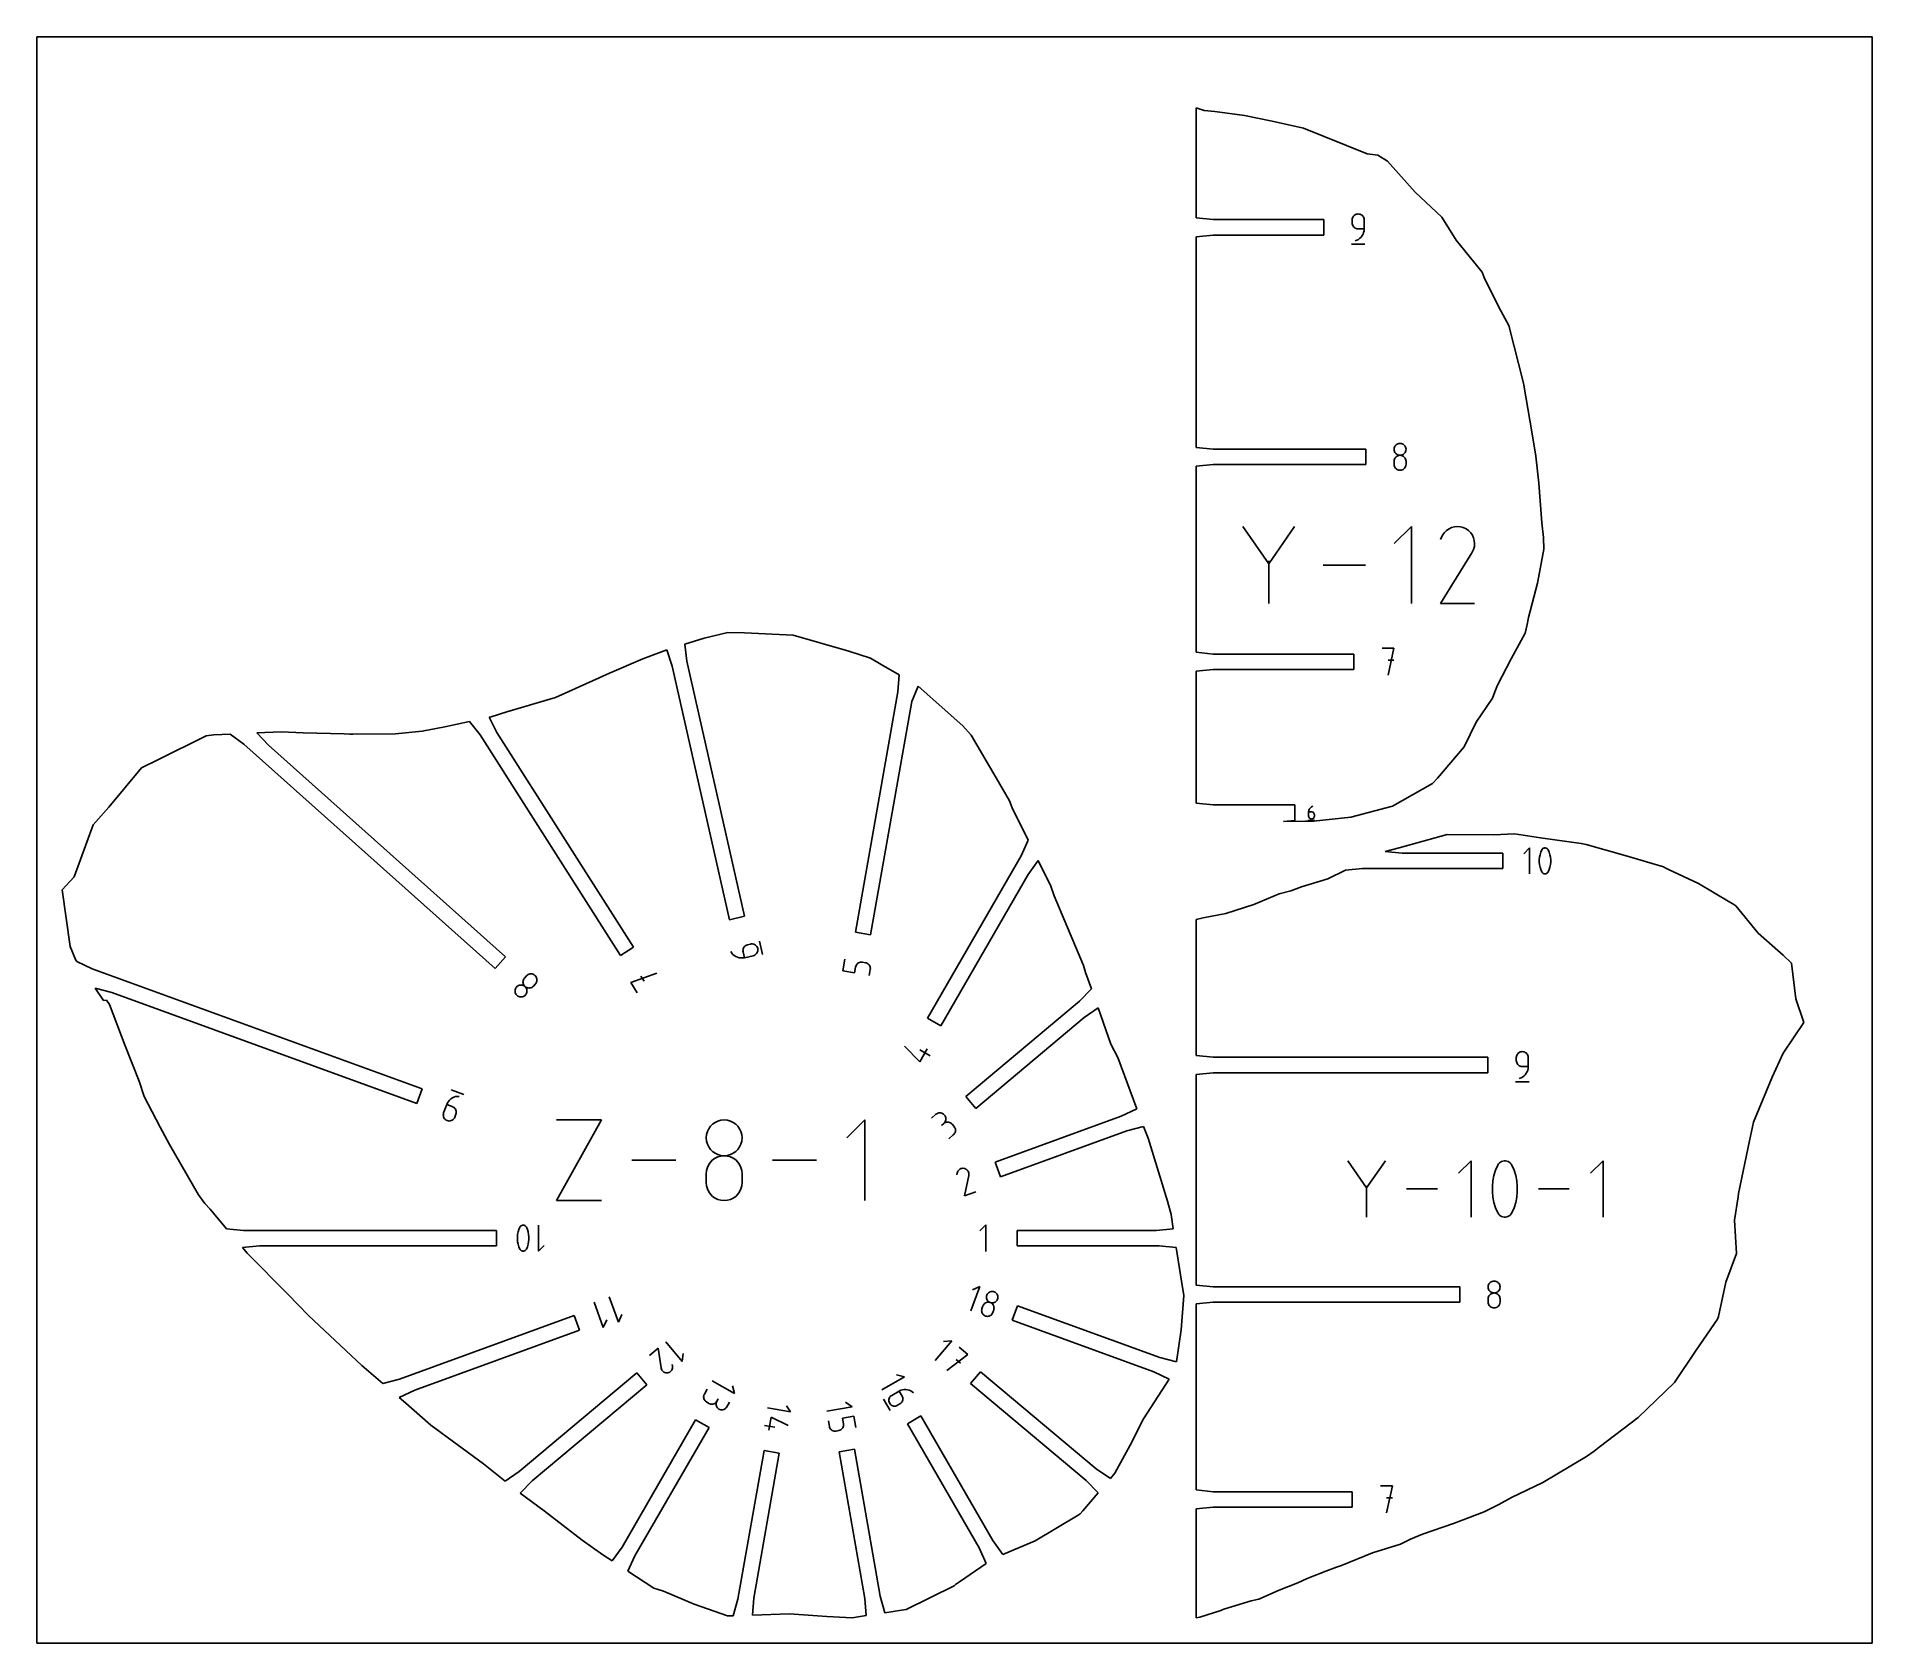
# Model space of a CAD drawing. Extents: x 0 to 480, y 0 to 420.
import ezdxf

# ---------------------------------------------------------------- set-up
doc = ezdxf.new("R2010")
doc.units = 0

msp = doc.modelspace()

# ---------------------------------------------------------------- linework, layer by layer
at = {"layer": 'annotation', "color": 1}
for p, q in [((344.02904, 372.392169), (344.003794, 372.110864)), ((344.003794, 372.110864), (344.003794, 371.327924)), ((344.003794, 371.327924), (344.003794, 371.327924)), ((344.003794, 371.327924), (344.02904, 371.046633)), ((344.101807, 372.657), (344.02904, 372.392169)), ((344.02904, 371.046633), (344.101807, 370.781843)), ((344.217638, 372.900918), (344.101807, 372.657)), ((344.101807, 370.781843), (344.217638, 370.537984)), ((344.372079, 373.119485), (344.217638, 372.900918)), ((344.217638, 370.537984), (344.372079, 370.319487)), ((344.560673, 373.308264), (344.372079, 373.119485)), ((344.372079, 370.319487), (344.560673, 370.130781)), ((344.778965, 373.462817), (344.560673, 373.308264)), ((344.560673, 370.130781), (344.778965, 369.976298)), ((345.022498, 373.578706), (344.778965, 373.462817)), ((344.778965, 369.976298), (345.022498, 369.860467)), ((345.286817, 373.651494), (345.022498, 373.578706)), ((345.022498, 369.860467), (345.286817, 369.78772)), ((345.567466, 373.676743), (345.286817, 373.651494)), ((345.286817, 369.78772), (345.567466, 369.762486)), ((345.848696, 373.651494), (345.567466, 373.676743)), ((345.567466, 373.676743), (345.567466, 373.676743)), ((345.567466, 369.762486), (347.131137, 369.762486)), ((346.113323, 373.578706), (345.848696, 373.651494)), ((346.356947, 373.462817), (346.113323, 373.578706)), ((346.575166, 373.308264), (346.356947, 373.462817)), ((346.763579, 373.119485), (346.575166, 373.308264)), ((346.917783, 372.900918), (346.763579, 373.119485)), ((347.033379, 372.657), (346.917783, 372.900918)), ((347.105964, 372.392169), (347.033379, 372.657)), ((347.096517, 369.287719), (347.131137, 369.762486)), ((347.131137, 372.110864), (347.105964, 372.392169)), ((347.131137, 369.762486), (347.131137, 372.110864)), ((347.131137, 372.110864), (347.131137, 372.110864)), ((343.80839, 365.754943), (347.32919, 365.754943)), ((344.784967, 366.635143), (345.232131, 366.801778)), ((344.784967, 366.635143), (344.784967, 366.635143)), ((345.232131, 366.801778), (345.642572, 367.027016)), ((345.642572, 367.027016), (346.012049, 367.305117)), ((346.012049, 367.305117), (346.33632, 367.630344)), ((346.33632, 367.630344), (346.611143, 367.996956)), ((346.611143, 367.996956), (346.832278, 368.399215)), ((346.832278, 368.399215), (346.995483, 368.831382)), ((346.995483, 368.831382), (347.096517, 369.287719)), ((354.964314, 312.416898), (354.939083, 312.136907)), ((354.939083, 312.136907), (354.939083, 312.136907)), ((354.939083, 312.136907), (354.964329, 311.855601)), ((355.037044, 312.680705), (354.964314, 312.416898)), ((355.152829, 312.923853), (355.037044, 312.680705)), ((355.307223, 313.141869), (355.152829, 312.923853)), ((355.49578, 313.330279), (355.307223, 313.141869)), ((355.714057, 313.484608), (355.49578, 313.330279)), ((355.957609, 313.600382), (355.714057, 313.484608)), ((356.221989, 313.673127), (355.957609, 313.600382)), ((356.502754, 313.69837), (356.221989, 313.673127)), ((356.783519, 313.673127), (356.502754, 313.69837)), ((356.502754, 313.69837), (356.502754, 313.69837)), ((357.0479, 313.600382), (356.783519, 313.673127)), ((357.291451, 313.484608), (357.0479, 313.600382)), ((357.509728, 313.330279), (357.291451, 313.484608)), ((357.698286, 313.141869), (357.509728, 313.330279)), ((357.85268, 312.923853), (357.698286, 313.141869)), ((357.968464, 312.680705), (357.85268, 312.923853)), ((358.041195, 312.416898), (357.968464, 312.680705)), ((358.04118, 311.855601), (358.066426, 312.136907)), ((358.066426, 312.136907), (358.041195, 312.416898)), ((358.066426, 312.136907), (358.066426, 312.136907)), ((354.964314, 309.286764), (354.939083, 309.005589)), ((354.939083, 309.005589), (354.939083, 308.226624)), ((354.939083, 308.226624), (354.939083, 308.226624)), ((354.939083, 308.226624), (354.964329, 307.94547)), ((355.037044, 309.551492), (354.964314, 309.286764)), ((354.964329, 311.855601), (355.037095, 311.59077)), ((354.964329, 307.94547), (355.037095, 307.681045)), ((355.152829, 309.795333), (355.037044, 309.551492)), ((355.037095, 311.59077), (355.152927, 311.346852)), ((355.037095, 307.681045), (355.152927, 307.437715)), ((355.307223, 310.013845), (355.152829, 309.795333)), ((355.152927, 311.346852), (355.307368, 311.128285)), ((355.152927, 307.437715), (355.307368, 307.219844)), ((355.49578, 310.202587), (355.307223, 310.013845)), ((355.307368, 311.128285), (355.495962, 310.939506)), ((355.307368, 307.219844), (355.495962, 307.031798)), ((355.714057, 310.357118), (355.49578, 310.202587)), ((355.495962, 310.939506), (355.714254, 310.784953)), ((355.957609, 310.472995), (355.714057, 310.357118)), ((355.714254, 310.784953), (355.957787, 310.669064)), ((356.221989, 310.545779), (355.957609, 310.472995)), ((355.957787, 310.669064), (356.222106, 310.596276)), ((356.502754, 310.571027), (356.221989, 310.545779)), ((356.222106, 310.596276), (356.502754, 310.571027)), ((356.502754, 310.571027), (356.783403, 310.596276)), ((356.783519, 310.545794), (356.502754, 310.571027)), ((356.502754, 310.571027), (356.502754, 310.571027)), ((356.502754, 310.571027), (356.502754, 310.571027)), ((356.783403, 310.596276), (357.047722, 310.669064)), ((357.0479, 310.473046), (356.783519, 310.545794)), ((357.047722, 310.669064), (357.291255, 310.784953)), ((357.291451, 310.357216), (357.0479, 310.473046)), ((357.291255, 310.784953), (357.509546, 310.939506)), ((357.509728, 310.202732), (357.291451, 310.357216)), ((357.509546, 310.939506), (357.698141, 311.128285)), ((357.509546, 307.031798), (357.698141, 307.219844)), ((357.698286, 310.014027), (357.509728, 310.202732)), ((357.698141, 311.128285), (357.852582, 311.346852)), ((357.698141, 307.219844), (357.852582, 307.437715)), ((357.85268, 309.795529), (357.698286, 310.014027)), ((357.852582, 311.346852), (357.968413, 311.59077)), ((357.852582, 307.437715), (357.968413, 307.681045)), ((357.968464, 309.55167), (357.85268, 309.795529)), ((357.968413, 311.59077), (358.04118, 311.855601)), ((357.968413, 307.681045), (358.04118, 307.94547)), ((358.041195, 309.28688), (357.968464, 309.55167)), ((358.04118, 307.94547), (358.066426, 308.226624)), ((358.066426, 309.005589), (358.041195, 309.28688)), ((358.066426, 308.226624), (358.066426, 309.005589)), ((358.066426, 309.005589), (358.066426, 309.005589)), ((355.495962, 307.031798), (355.714254, 306.877942)), ((355.714254, 306.877942), (355.957787, 306.76264)), ((355.957787, 306.76264), (356.222106, 306.690258)), ((356.222106, 306.690258), (356.502754, 306.66516)), ((356.502754, 306.66516), (356.783403, 306.690258)), ((356.502754, 306.66516), (356.502754, 306.66516)), ((356.783403, 306.690258), (357.047722, 306.76264)), ((357.047722, 306.76264), (357.291255, 306.877942)), ((357.291255, 306.877942), (357.509546, 307.031798)), ((322.154716, 282.233149), (315.432453, 291.954459)), ((328.875716, 291.954459), (322.154716, 282.233149)), ((359.491144, 291.953827), (355.010899, 287.472319)), ((359.491144, 271.80094), (359.491144, 291.953827)), ((367.649681, 289.712909), (367.062005, 288.585581)), ((368.11605, 290.374227), (367.649681, 289.712909)), ((368.675588, 290.926274), (368.11605, 290.374227)), ((369.311278, 291.364629), (368.675588, 290.926274)), ((370.006102, 291.684872), (369.311278, 291.364629)), ((370.743043, 291.882581), (370.006102, 291.684872)), ((371.505084, 291.953336), (370.743043, 291.882581)), ((372.275207, 291.892716), (371.505084, 291.953336)), ((373.036394, 291.6963), (372.275207, 291.892716)), ((373.77163, 291.359668), (373.036394, 291.6963)), ((374.429219, 290.892716), (373.77163, 291.359668)), ((373.77163, 291.359668), (373.77163, 291.359668)), ((374.979034, 290.332377), (374.429219, 290.892716)), ((375.416188, 289.695824), (374.979034, 290.332377)), ((375.735791, 289.00023), (375.416188, 289.695824)), ((375.932954, 288.262769), (375.735791, 289.00023)), ((376.002788, 287.500614), (375.932954, 288.262769)), ((367.049366, 271.800776), (375.31981, 285.115129)), ((375.31981, 285.115129), (375.329697, 285.127363)), ((375.31981, 285.115129), (375.31981, 285.115129)), ((375.329697, 285.127363), (375.339178, 285.139701)), ((375.339178, 285.139701), (375.348316, 285.152248)), ((375.348316, 285.152248), (375.357173, 285.165106)), ((375.357173, 285.165106), (375.365812, 285.178381)), ((375.365812, 285.178381), (375.374295, 285.192175)), ((375.374295, 285.192175), (375.382684, 285.206594)), ((375.382684, 285.206594), (375.391042, 285.221741)), ((375.391042, 285.221741), (375.399431, 285.23772)), ((375.399431, 285.23772), (375.740916, 285.970916)), ((375.399431, 285.23772), (375.399431, 285.23772)), ((375.740916, 285.970916), (375.940405, 286.730939)), ((375.940405, 286.730939), (376.002788, 287.500614)), ((322.154716, 283.015454), (322.154716, 271.800308)), ((347.45483, 281.877384), (336.435576, 281.877384)), ((375.999746, 271.800776), (367.049366, 271.800776)), ((354.926949, 260.118239), (351.795632, 260.118239)), ((353.361511, 253.076639), (354.926949, 260.118239)), ((354.926949, 256.982506), (353.361511, 256.982506)), ((332.630258, 217.571777), (332.613744, 217.344755)), ((332.613744, 217.344755), (332.613744, 216.228419)), ((333.359583, 217.344755), (332.613744, 217.344755)), ((332.613744, 216.228419), (332.613744, 216.228419)), ((332.613744, 216.228419), (332.625785, 216.094249)), ((332.625785, 216.094249), (332.660493, 215.96795)), ((332.678461, 217.7899), (332.630258, 217.571777)), ((332.75634, 217.99642), (332.678461, 217.7899)), ((332.861881, 218.188633), (332.75634, 217.99642)), ((332.993072, 218.363834), (332.861881, 218.188633)), ((333.1479, 218.519319), (332.993072, 218.363834)), ((333.324353, 218.652384), (333.1479, 218.519319)), ((333.520418, 218.760325), (333.324353, 218.652384)), ((333.493724, 217.332784), (333.359583, 217.344755)), ((333.619946, 217.29826), (333.493724, 217.332784)), ((333.734082, 218.840436), (333.520418, 218.760325)), ((333.736149, 217.243263), (333.619946, 217.29826)), ((333.734082, 218.840436), (333.734082, 218.840436)), ((333.840235, 217.169877), (333.736149, 217.243263)), ((333.930104, 217.080183), (333.840235, 217.169877)), ((334.003657, 216.976263), (333.930104, 217.080183)), ((334.058793, 216.860199), (334.003657, 216.976263)), ((334.093415, 216.734074), (334.058793, 216.860199)), ((334.058793, 215.96795), (334.093415, 216.094249)), ((334.105422, 216.599969), (334.093415, 216.734074)), ((334.093415, 216.094249), (334.105422, 216.228419)), ((334.105422, 216.228419), (334.105422, 216.599969)), ((334.105422, 216.599969), (334.105422, 216.599969)), ((332.520329, 215.0619), (334.199679, 215.0619)), ((332.660493, 215.96795), (332.715743, 215.851634)), ((332.715743, 215.851634), (332.789408, 215.747415)), ((332.789408, 215.747415), (332.879364, 215.657406)), ((332.879364, 215.657406), (332.983484, 215.583721)), ((332.983484, 215.583721), (333.099645, 215.528472)), ((333.099645, 215.528472), (333.225719, 215.493773)), ((333.225719, 215.493773), (333.359583, 215.481737)), ((333.359583, 215.481737), (333.493724, 215.493773)), ((333.359583, 215.481737), (333.359583, 215.481737)), ((333.493724, 215.493773), (333.619946, 215.528472)), ((333.619946, 215.528472), (333.736149, 215.583721)), ((333.736149, 215.583721), (333.840235, 215.657406)), ((333.840235, 215.657406), (333.930104, 215.747415)), ((333.930104, 215.747415), (334.003657, 215.851634)), ((334.003657, 215.851634), (334.058793, 215.96795)), ((390.376599, 207.924925), (388.870608, 206.41851)), ((390.376599, 201.15073), (390.376599, 207.924925)), ((393.306734, 206.777862), (393.111977, 206.149497)), ((393.56641, 207.388518), (393.306734, 206.777862)), ((393.653857, 207.533937), (393.56641, 207.388518)), ((393.56641, 207.388518), (393.56641, 207.388518)), ((393.762838, 207.65786), (393.653857, 207.533937)), ((393.889746, 207.759087), (393.762838, 207.65786)), ((394.030972, 207.83642), (393.889746, 207.759087)), ((394.182907, 207.888658), (394.030972, 207.83642)), ((394.341944, 207.914603), (394.182907, 207.888658)), ((394.504474, 207.913056), (394.341944, 207.914603)), ((394.666888, 207.882816), (394.504474, 207.913056)), ((394.825579, 207.822685), (394.666888, 207.882816)), ((394.886329, 207.790761), (394.825579, 207.822685)), ((394.825579, 207.822685), (394.825579, 207.822685)), ((394.944623, 207.754093), (394.886329, 207.790761)), ((395.000181, 207.712971), (394.944623, 207.754093)), ((395.052717, 207.667684), (395.000181, 207.712971)), ((395.101949, 207.618523), (395.052717, 207.667684)), ((395.147593, 207.565778), (395.101949, 207.618523)), ((395.189368, 207.50974), (395.147593, 207.565778)), ((395.226988, 207.450698), (395.189368, 207.50974)), ((395.260171, 207.388942), (395.226988, 207.450698)), ((395.521106, 206.777028), (395.260171, 207.388942)), ((395.260171, 207.388942), (395.260171, 207.388942)), ((395.716806, 206.147719), (395.521106, 206.777028)), ((392.982139, 205.508433), (392.917221, 204.85968)), ((392.917221, 204.85968), (392.917221, 204.208249)), ((392.917221, 204.208249), (392.982139, 203.55915)), ((393.111977, 206.149497), (392.982139, 205.508433)), ((392.982139, 203.55915), (393.111977, 202.917394)), ((393.111977, 202.917394), (393.306734, 202.28799)), ((393.306734, 202.28799), (393.56641, 201.67595)), ((393.56641, 201.67595), (393.56641, 201.67595)), ((393.56641, 201.67595), (393.599473, 201.614318)), ((393.599473, 201.614318), (393.636815, 201.55557)), ((395.172716, 201.531694), (395.260171, 201.676375)), ((395.260171, 201.676375), (395.521106, 202.287156)), ((395.260171, 201.676375), (395.260171, 201.676375)), ((395.521106, 202.287156), (395.716806, 202.915616)), ((395.847274, 205.506026), (395.716806, 206.147719)), ((395.716806, 202.915616), (395.847274, 203.556743)), ((395.912507, 204.856958), (395.847274, 205.506026)), ((395.847274, 203.556743), (395.912507, 204.205527)), ((395.912507, 204.205527), (395.912507, 204.856958)), ((393.636815, 201.55557), (393.678279, 201.499886)), ((393.678279, 201.499886), (393.723709, 201.447442)), ((393.723709, 201.447442), (393.772946, 201.398418)), ((393.772946, 201.398418), (393.825834, 201.352992)), ((393.825834, 201.352992), (393.882214, 201.311342)), ((393.882214, 201.311342), (393.941931, 201.273647)), ((393.941931, 201.273647), (394.004825, 201.240084)), ((394.004825, 201.240084), (394.004825, 201.240084)), ((394.004825, 201.240084), (394.162266, 201.181229)), ((394.162266, 201.181229), (394.323735, 201.151988)), ((394.323735, 201.151988), (394.485581, 201.151171)), ((394.485581, 201.151171), (394.644154, 201.177583)), ((394.644154, 201.177583), (394.795805, 201.230035)), ((394.795805, 201.230035), (394.936882, 201.307332)), ((394.936882, 201.307332), (395.063736, 201.408282)), ((395.063736, 201.408282), (395.172716, 201.531694)), ((185.395338, 182.410152), (185.183471, 182.243767)), ((185.637261, 182.539234), (185.395338, 182.410152)), ((185.905953, 182.625758), (185.637261, 182.539234)), ((186.665761, 182.797451), (185.905953, 182.625758)), ((185.905953, 182.625758), (185.905953, 182.625758)), ((186.945683, 182.834896), (186.665761, 182.797451)), ((187.219959, 182.822459), (186.945683, 182.834896)), ((187.4833, 182.763455), (187.219959, 182.822459)), ((187.730412, 182.661202), (187.4833, 182.763455)), ((187.956005, 182.519016), (187.730412, 182.661202)), ((188.154787, 182.340214), (187.956005, 182.519016)), ((189.783721, 180.095035), (189.007698, 183.529248)), ((181.495869, 180.831066), (181.495869, 180.831066)), ((181.495869, 180.831066), (181.758428, 180.431149)), ((181.758428, 180.431149), (182.069763, 180.080082)), ((182.069763, 180.080082), (182.423415, 179.78073)), ((182.423415, 179.78073), (182.812923, 179.535961)), ((182.812923, 179.535961), (183.231827, 179.34864)), ((183.231827, 179.34864), (183.673666, 179.221633)), ((183.673666, 179.221633), (184.13198, 179.157807)), ((184.13198, 179.157807), (184.600309, 179.160028)), ((184.600309, 179.160028), (185.072192, 179.231161)), ((184.70231, 181.310297), (184.690035, 181.036223)), ((184.690035, 181.036223), (184.727541, 180.756378)), ((184.761079, 181.573343), (184.70231, 181.310297)), ((184.727541, 180.756378), (185.072192, 179.231161)), ((184.863053, 181.820107), (184.761079, 181.573343)), ((185.004947, 182.045333), (184.863053, 181.820107)), ((185.183471, 182.243767), (185.004947, 182.045333)), ((185.072192, 179.231161), (187.355063, 179.747018)), ((187.355063, 179.747018), (187.623871, 179.833643)), ((187.355063, 179.747018), (187.355063, 179.747018)), ((187.623871, 179.833643), (187.86611, 179.962982)), ((187.86611, 179.962982), (188.078442, 180.129715)), ((188.078442, 180.129715), (188.257525, 180.328517)), ((188.321467, 182.128112), (188.154787, 182.340214)), ((188.257525, 180.328517), (188.400022, 180.554066)), ((188.450752, 181.886026), (188.321467, 182.128112)), ((188.400022, 180.554066), (188.502592, 180.801039)), ((188.537351, 181.617274), (188.450752, 181.886026)), ((188.502592, 180.801039), (188.561897, 181.064113)), ((188.574596, 181.337966), (188.537351, 181.617274)), ((188.537351, 181.617274), (188.537351, 181.617274)), ((188.561897, 181.064113), (188.574596, 181.337966)), ((210.782246, 175.790113), (211.325303, 178.869945)), ((214.677796, 177.713524), (214.488373, 177.52528)), ((214.895728, 177.866564), (214.677796, 177.713524)), ((215.137099, 177.980779), (214.895728, 177.866564)), ((215.396838, 178.05255), (215.137099, 177.980779)), ((215.669875, 178.078259), (215.396838, 178.05255)), ((215.951139, 178.054285), (215.669875, 178.078259)), ((216.71827, 177.919019), (215.951139, 178.054285)), ((215.951139, 178.054285), (215.951139, 178.054285)), ((216.990904, 177.845311), (216.71827, 177.919019)), ((217.239035, 177.72767), (216.990904, 177.845311)), ((217.459075, 177.571252), (217.239035, 177.72767)), ((127.192227, 173.171802), (127.162041, 172.905969)), ((127.162041, 172.905969), (127.177181, 172.639633)), ((127.26811, 173.430868), (127.192227, 173.171802)), ((127.390056, 173.676902), (127.26811, 173.430868)), ((127.558436, 173.903638), (127.390056, 173.676902)), ((128.076872, 174.485025), (127.558436, 173.903638)), ((127.558436, 173.903638), (127.558436, 173.903638)), ((128.282835, 174.678065), (128.076872, 174.485025)), ((128.513131, 174.826991), (128.282835, 174.678065)), ((128.761531, 174.931512), (128.513131, 174.826991)), ((129.021801, 174.991334), (128.761531, 174.931512)), ((129.287713, 175.006166), (129.021801, 174.991334)), ((129.553035, 174.975715), (129.287713, 175.006166)), ((129.811537, 174.89969), (129.553035, 174.975715)), ((130.056987, 174.777797), (129.811537, 174.89969)), ((130.283154, 174.609744), (130.056987, 174.777797)), ((130.475915, 174.404229), (130.283154, 174.609744)), ((130.283154, 174.609744), (130.283154, 174.609744)), ((130.625019, 174.17429), (130.475915, 174.404229)), ((130.579269, 172.630284), (130.700945, 172.87607)), ((130.730043, 173.926151), (130.625019, 174.17429)), ((130.700945, 172.87607), (130.77644, 173.134772)), ((130.790569, 173.666037), (130.730043, 173.926151)), ((130.77644, 173.134772), (130.806175, 173.400169)), ((130.806175, 173.400169), (130.790569, 173.666037)), ((162.149663, 175.181655), (155.367879, 172.72358)), ((158.013795, 174.40642), (158.853912, 173.085511)), ((213.87034, 175.245599), (210.782246, 175.790113)), ((214.141869, 176.785514), (213.87034, 175.245599)), ((214.215339, 177.057656), (214.141869, 176.785514)), ((214.332531, 177.305451), (214.215339, 177.057656)), ((214.488373, 177.52528), (214.332531, 177.305451)), ((217.647435, 177.381216), (217.459075, 177.571252)), ((217.800525, 177.162718), (217.647435, 177.381216)), ((217.716868, 174.567352), (217.988397, 176.107268)), ((217.914755, 176.920917), (217.800525, 177.162718)), ((217.986537, 176.66097), (217.914755, 176.920917)), ((218.012281, 176.388034), (217.986537, 176.66097)), ((217.988397, 176.107268), (218.012281, 176.388034)), ((217.988397, 176.107268), (217.988397, 176.107268)), ((125.110189, 170.836951), (125.080323, 170.571477)), ((125.080323, 170.571477), (125.09566, 170.305362)), ((125.09566, 170.305362), (125.15586, 170.044905)), ((125.185599, 171.095487), (125.110189, 170.836951)), ((125.15586, 170.044905), (125.260584, 169.796402)), ((125.306891, 171.340786), (125.185599, 171.095487)), ((125.260584, 169.796402), (125.409491, 169.56615)), ((125.474406, 171.566553), (125.306891, 171.340786)), ((125.409491, 169.56615), (125.602242, 169.360449)), ((125.68047, 171.759706), (125.474406, 171.566553)), ((125.474406, 171.566553), (125.474406, 171.566553)), ((125.602242, 169.360449), (125.602242, 169.360449)), ((125.602242, 169.360449), (125.828594, 169.192428)), ((125.911036, 171.908935), (125.68047, 171.759706)), ((125.828594, 169.192428), (126.074332, 169.070765)), ((126.159827, 172.013894), (125.911036, 171.908935)), ((126.074332, 169.070765), (126.333161, 168.99508)), ((126.420561, 172.074236), (126.159827, 172.013894)), ((126.333161, 168.99508), (126.598787, 168.964991)), ((126.686961, 172.089615), (126.420561, 172.074236)), ((126.598787, 168.964991), (126.864914, 168.980119)), ((126.952746, 172.059684), (126.686961, 172.089615)), ((126.864914, 168.980119), (127.125246, 169.040081)), ((127.211639, 171.984097), (126.952746, 172.059684)), ((127.125246, 169.040081), (127.373489, 169.144497)), ((127.177181, 172.639633), (127.237278, 172.37906)), ((127.457359, 171.862507), (127.211639, 171.984097)), ((127.237278, 172.37906), (127.341964, 172.130515)), ((127.341964, 172.130515), (127.49087, 171.900262)), ((127.373489, 169.144497), (127.603347, 169.292986)), ((127.683627, 171.694568), (127.457359, 171.862507)), ((127.49087, 171.900262), (127.683627, 171.694568)), ((127.603347, 169.292986), (127.808525, 169.485168)), ((127.683627, 171.694568), (127.683627, 171.694568)), ((127.683627, 171.694568), (127.909982, 171.52655)), ((127.876288, 171.488939), (127.683627, 171.694568)), ((127.683627, 171.694568), (127.683627, 171.694568)), ((127.808525, 169.485168), (127.976904, 169.711925)), ((127.808525, 169.485168), (127.808525, 169.485168)), ((128.025121, 171.258697), (127.876288, 171.488939)), ((127.909982, 171.52655), (128.155746, 171.404916)), ((127.976904, 169.711925), (128.09885, 169.958013)), ((128.129754, 171.01012), (128.025121, 171.258697)), ((128.09885, 169.958013), (128.174736, 170.217154)), ((128.189816, 170.749486), (128.129754, 171.01012)), ((128.155746, 171.404916), (128.414644, 171.329308)), ((128.174736, 170.217154), (128.204934, 170.483071)), ((128.204934, 170.483071), (128.189816, 170.749486)), ((128.414644, 171.329308), (128.680404, 171.299371)), ((128.680404, 171.299371), (128.946752, 171.314746)), ((128.946752, 171.314746), (129.207415, 171.375079)), ((129.207415, 171.375079), (129.456118, 171.480012)), ((129.456118, 171.480012), (129.686589, 171.629189)), ((129.686589, 171.629189), (129.892555, 171.822253)), ((129.892555, 171.822253), (130.410991, 172.40364)), ((130.410991, 172.40364), (130.579269, 172.630284)), ((130.410991, 172.40364), (130.410991, 172.40364)), ((155.367879, 172.72358), (157.048349, 170.08139)), ((230.90011, 151.993397), (226.938346, 156.083745)), ((232.85503, 155.379419), (230.90011, 151.993397)), ((233.624749, 153.581735), (230.91639, 155.145406)), ((387.014054, 153.666035), (386.941287, 153.401204)), ((387.129886, 153.909953), (387.014054, 153.666035)), ((387.284327, 154.12852), (387.129886, 153.909953)), ((387.472921, 154.317299), (387.284327, 154.12852)), ((387.691212, 154.471852), (387.472921, 154.317299)), ((387.934746, 154.587741), (387.691212, 154.471852)), ((388.199064, 154.660529), (387.934746, 154.587741)), ((388.479713, 154.685778), (388.199064, 154.660529)), ((388.760943, 154.660529), (388.479713, 154.685778)), ((388.479713, 154.685778), (388.479713, 154.685778)), ((389.025571, 154.587741), (388.760943, 154.660529)), ((389.269195, 154.471852), (389.025571, 154.587741)), ((389.487414, 154.317299), (389.269195, 154.471852)), ((389.675826, 154.12852), (389.487414, 154.317299)), ((389.830031, 153.909953), (389.675826, 154.12852)), ((389.945626, 153.666035), (389.830031, 153.909953)), ((390.018211, 153.401204), (389.945626, 153.666035)), ((386.941287, 153.401204), (386.916041, 153.119898)), ((386.916041, 153.119898), (386.916041, 152.336959)), ((386.916041, 152.336959), (386.916041, 152.336959)), ((386.916041, 152.336959), (386.941287, 152.055668)), ((386.941287, 152.055668), (387.014054, 151.790878)), ((387.014054, 151.790878), (387.129886, 151.547019)), ((387.129886, 151.547019), (387.284327, 151.328521)), ((387.284327, 151.328521), (387.472921, 151.139816)), ((387.472921, 151.139816), (387.691212, 150.985332)), ((387.691212, 150.985332), (387.934746, 150.869502)), ((387.934746, 150.869502), (388.199064, 150.796754)), ((388.199064, 150.796754), (388.479713, 150.771521)), ((388.479713, 150.771521), (390.043384, 150.771521)), ((389.248567, 148.639378), (389.523391, 149.00599)), ((389.523391, 149.00599), (389.744526, 149.40825)), ((389.744526, 149.40825), (389.907731, 149.840417)), ((389.907731, 149.840417), (390.008764, 150.296754)), ((390.008764, 150.296754), (390.043384, 150.771521)), ((390.043384, 153.119898), (390.018211, 153.401204)), ((390.043384, 150.771521), (390.043384, 153.119898)), ((390.043384, 153.119898), (390.043384, 153.119898)), ((111.704274, 143.470357), (108.395804, 144.674541)), ((386.720638, 146.763978), (390.241438, 146.763978)), ((387.697215, 147.644178), (388.144379, 147.810813)), ((387.697215, 147.644178), (387.697215, 147.644178)), ((388.144379, 147.810813), (388.55482, 148.036051)), ((388.55482, 148.036051), (388.924296, 148.314152)), ((388.924296, 148.314152), (389.248567, 148.639378)), ((107.211253, 140.840944), (106.40806, 138.634191)), ((107.406165, 141.275239), (107.211253, 140.840944)), ((108.680623, 140.306137), (107.211253, 140.840944)), ((107.657182, 141.669499), (107.406165, 141.275239)), ((107.958354, 142.019785), (107.657182, 141.669499)), ((108.303734, 142.322152), (107.958354, 142.019785)), ((108.687372, 142.572659), (108.303734, 142.322152)), ((108.935716, 140.186438), (108.680623, 140.306137)), ((109.103321, 142.767365), (108.687372, 142.572659)), ((109.159213, 140.027675), (108.935716, 140.186438)), ((109.545632, 142.902326), (109.103321, 142.767365)), ((109.348443, 139.835537), (109.159213, 140.027675)), ((109.500734, 139.61571), (109.348443, 139.835537)), ((109.613413, 139.373882), (109.500734, 139.61571)), ((110.008356, 142.973601), (109.545632, 142.902326)), ((109.68381, 139.115739), (109.613413, 139.373882)), ((110.485545, 142.977248), (110.008356, 142.973601)), ((110.485545, 142.977248), (110.485545, 142.977248)), ((106.335503, 138.361241), (106.313133, 138.087556)), ((106.313133, 138.087556), (106.338332, 137.818812)), ((106.40806, 138.634191), (106.335503, 138.361241)), ((106.338332, 137.818812), (106.408483, 137.560685)), ((106.40806, 138.634191), (106.40806, 138.634191)), ((106.408483, 137.560685), (106.520967, 137.31885)), ((106.520967, 137.31885), (106.673165, 137.098982)), ((106.673165, 137.098982), (106.86246, 136.906757)), ((106.86246, 136.906757), (107.086234, 136.747851)), ((107.086234, 136.747851), (107.341868, 136.627939)), ((107.341868, 136.627939), (107.341868, 136.627939)), ((107.341868, 136.627939), (107.614227, 136.555677)), ((107.614227, 136.555677), (107.887501, 136.533673)), ((107.887501, 136.533673), (108.155983, 136.55928)), ((108.155983, 136.55928), (108.413971, 136.629853)), ((108.413971, 136.629853), (108.655758, 136.742744)), ((108.655758, 136.742744), (108.875639, 136.895308)), ((108.875639, 136.895308), (109.06791, 137.084899)), ((109.06791, 137.084899), (109.226866, 137.308871)), ((109.226866, 137.308871), (109.346801, 137.564577)), ((109.346801, 137.564577), (109.614582, 138.3003)), ((109.614582, 138.3003), (109.687066, 138.573261)), ((109.614582, 138.3003), (109.614582, 138.3003)), ((109.709251, 138.84697), (109.68381, 139.115739)), ((109.687066, 138.573261), (109.709251, 138.84697)), ((135.963872, 115.736499), (147.690676, 136.856402)), ((147.690676, 136.856402), (135.963872, 136.856402)), ((175.719695, 134.507563), (175.372422, 133.778287)), ((176.182769, 135.16146), (175.719695, 134.507563)), ((176.748312, 135.726557), (176.182769, 135.16146)), ((177.402991, 136.189437), (176.748312, 135.726557)), ((178.133476, 136.536679), (177.402991, 136.189437)), ((178.926434, 136.754865), (178.133476, 136.536679)), ((179.768533, 136.830575), (178.926434, 136.754865)), ((180.610632, 136.754865), (179.768533, 136.830575)), ((179.768533, 136.830575), (179.768533, 136.830575)), ((181.40359, 136.536679), (180.610632, 136.754865)), ((182.134075, 136.189437), (181.40359, 136.536679)), ((182.788754, 135.726557), (182.134075, 136.189437)), ((183.354297, 135.16146), (182.788754, 135.726557)), ((183.81737, 134.507563), (183.354297, 135.16146)), ((184.164643, 133.778287), (183.81737, 134.507563)), ((216.542277, 136.856402), (211.847052, 132.159853)), ((216.542277, 115.736499), (216.542277, 136.856402)), ((235.1618, 138.29078), (233.963958, 137.285671)), ((235.39346, 138.452214), (235.1618, 138.29078)), ((235.642937, 138.566587), (235.39346, 138.452214)), ((235.903982, 138.634498), (235.642937, 138.566587)), ((236.170348, 138.656543), (235.903982, 138.634498)), ((236.435788, 138.633322), (236.170348, 138.656543)), ((236.694053, 138.565433), (236.435788, 138.633322)), ((237.172017, 135.895096), (236.572251, 135.391832)), ((236.572251, 135.391832), (237.172017, 135.895096)), ((236.938898, 138.453474), (236.694053, 138.565433)), ((237.164073, 138.298043), (236.938898, 138.453474)), ((237.363331, 138.099738), (237.164073, 138.298043)), ((237.172017, 135.895096), (237.371222, 136.095209)), ((237.403678, 136.05653), (237.172017, 135.895096)), ((237.172017, 135.895096), (237.172017, 135.895096)), ((237.524868, 137.868064), (237.363331, 138.099738)), ((237.363331, 138.099738), (237.363331, 138.099738)), ((237.371222, 136.095209), (237.527152, 136.321067)), ((237.653154, 136.170904), (237.403678, 136.05653)), ((237.639494, 137.618536), (237.524868, 137.868064)), ((237.527152, 136.321067), (237.639287, 136.566442)), ((237.639287, 136.566442), (237.707107, 136.825105)), ((237.70773, 137.35738), (237.639494, 137.618536)), ((237.914199, 136.238814), (237.653154, 136.170904)), ((237.707107, 136.825105), (237.730095, 137.090827)), ((237.730095, 137.090827), (237.70773, 137.35738)), ((238.180565, 136.260859), (237.914199, 136.238814)), ((238.446005, 136.237639), (238.180565, 136.260859)), ((238.704271, 136.16975), (238.446005, 136.237639)), ((238.949115, 136.05779), (238.704271, 136.16975)), ((239.17429, 135.902359), (238.949115, 136.05779)), ((239.373549, 135.704054), (239.17429, 135.902359)), ((239.876813, 135.104288), (239.373549, 135.704054)), ((239.373549, 135.704054), (239.373549, 135.704054)), ((240.037579, 134.873532), (239.876813, 135.104288)), ((240.151587, 134.62474), (240.037579, 134.873532)), ((240.21934, 134.36416), (240.151587, 134.62474)), ((175.154282, 132.98705), (175.078606, 132.14727)), ((175.078606, 132.14727), (175.078606, 132.14727)), ((175.078606, 132.14727), (175.154326, 131.303549)), ((175.372422, 133.778287), (175.154282, 132.98705)), ((175.154326, 131.303549), (175.372575, 130.509241)), ((175.372575, 130.509241), (175.71999, 129.777657)), ((175.71999, 129.777657), (176.183205, 129.122107)), ((183.353861, 129.122107), (183.817076, 129.777657)), ((183.817076, 129.777657), (184.164491, 130.509241)), ((184.164491, 130.509241), (184.38274, 131.303549)), ((184.382784, 132.98705), (184.164643, 133.778287)), ((184.38274, 131.303549), (184.45846, 132.14727)), ((184.45846, 132.14727), (184.382784, 132.98705)), ((184.45846, 132.14727), (184.45846, 132.14727)), ((238.484818, 131.89792), (239.68266, 132.903029)), ((239.68266, 132.903029), (239.881879, 133.103126)), ((239.68266, 132.903029), (239.68266, 132.903029)), ((239.881879, 133.103126), (240.037859, 133.328924)), ((240.037859, 133.328924), (240.150098, 133.574174)), ((240.150098, 133.574174), (240.218093, 133.832629)), ((240.218093, 133.832629), (240.241341, 134.098041)), ((240.241341, 134.098041), (240.21934, 134.36416)), ((167.160629, 126.296451), (155.612627, 126.296451)), ((175.719695, 125.124177), (175.372422, 124.392824)), ((176.182769, 125.779562), (175.719695, 125.124177)), ((176.748312, 126.345657), (176.182769, 125.779562)), ((176.183205, 129.122107), (176.748857, 128.555902)), ((177.402991, 126.809141), (176.748312, 126.345657)), ((176.748857, 128.555902), (177.40358, 128.09235)), ((178.133476, 127.156694), (177.402991, 126.809141)), ((177.40358, 128.09235), (178.13401, 127.744763)), ((178.926434, 127.374994), (178.133476, 127.156694)), ((178.13401, 127.744763), (178.926782, 127.52645)), ((179.768533, 127.450721), (178.926434, 127.374994)), ((178.926782, 127.52645), (179.768533, 127.450721)), ((179.768533, 127.450721), (180.610283, 127.52645)), ((180.610632, 127.375038), (179.768533, 127.450721)), ((179.768533, 127.450721), (179.768533, 127.450721)), ((179.768533, 127.450721), (179.768533, 127.450721)), ((180.610283, 127.52645), (181.403056, 127.744763)), ((181.40359, 127.156846), (180.610632, 127.375038)), ((181.403056, 127.744763), (182.133486, 128.09235)), ((182.134075, 126.809435), (181.40359, 127.156846)), ((182.133486, 128.09235), (182.788209, 128.555902)), ((182.788754, 126.346093), (182.134075, 126.809435)), ((182.788209, 128.555902), (183.353861, 129.122107)), ((183.354297, 125.780107), (182.788754, 126.346093)), ((183.81737, 125.124766), (183.354297, 125.780107)), ((184.164643, 124.393358), (183.81737, 125.124766)), ((203.928412, 126.296451), (192.38041, 126.296451)), ((347.767579, 119.038991), (342.844544, 126.158371)), ((352.689688, 126.158371), (347.767579, 119.038991)), ((375.11083, 126.157909), (371.829732, 122.875886)), ((375.11083, 111.398986), (375.11083, 126.157909)), ((382.060465, 124.989239), (381.49471, 123.658806)), ((382.250985, 125.306064), (382.060465, 124.989239)), ((382.060465, 124.989239), (382.060465, 124.989239)), ((382.488422, 125.576055), (382.250985, 125.306064)), ((382.764916, 125.796599), (382.488422, 125.576055)), ((383.072604, 125.965083), (382.764916, 125.796599)), ((383.403626, 126.078895), (383.072604, 125.965083)), ((383.750119, 126.135421), (383.403626, 126.078895)), ((384.104223, 126.132049), (383.750119, 126.135421)), ((384.458075, 126.066166), (384.104223, 126.132049)), ((384.803814, 125.935158), (384.458075, 126.066166)), ((384.936169, 125.865607), (384.803814, 125.935158)), ((384.803814, 125.935158), (384.803814, 125.935158)), ((385.063175, 125.785718), (384.936169, 125.865607)), ((385.184218, 125.696125), (385.063175, 125.785718)), ((385.298678, 125.597458), (385.184218, 125.696125)), ((385.40594, 125.490351), (385.298678, 125.597458)), ((385.505386, 125.375436), (385.40594, 125.490351)), ((385.596399, 125.253345), (385.505386, 125.375436)), ((385.678362, 125.124711), (385.596399, 125.253345)), ((385.750658, 124.990165), (385.678362, 125.124711)), ((386.319156, 123.656989), (385.750658, 124.990165)), ((385.750658, 124.990165), (385.750658, 124.990165)), ((409.591467, 126.157909), (406.310369, 122.875886)), ((409.591467, 111.398986), (409.591467, 126.157909)), ((175.154282, 123.598823), (175.078606, 122.755496)), ((175.078606, 122.755496), (175.078606, 120.419141)), ((175.078606, 120.419141), (175.078606, 120.419141)), ((175.078606, 120.419141), (175.154326, 119.575874)), ((175.372422, 124.392824), (175.154282, 123.598823)), ((184.382784, 123.599172), (184.164643, 124.393358)), ((184.38274, 119.575874), (184.45846, 120.419141)), ((184.45846, 122.755496), (184.382784, 123.599172)), ((184.45846, 120.419141), (184.45846, 122.755496)), ((184.45846, 122.755496), (184.45846, 122.755496)), ((240.673663, 122.885724), (240.615428, 122.44535)), ((240.747759, 123.158593), (240.673663, 122.885724)), ((240.865503, 123.406718), (240.747759, 123.158593)), ((241.021838, 123.626614), (240.865503, 123.406718)), ((241.211704, 123.814796), (241.021838, 123.626614)), ((241.430042, 123.967779), (241.211704, 123.814796)), ((241.671793, 124.082079), (241.430042, 123.967779)), ((241.931897, 124.154208), (241.671793, 124.082079)), ((242.205296, 124.180683), (241.931897, 124.154208)), ((242.48693, 124.158019), (242.205296, 124.180683)), ((242.758644, 124.083286), (242.48693, 124.158019)), ((242.48693, 124.158019), (242.48693, 124.158019)), ((242.617145, 116.932766), (243.741508, 122.29272)), ((243.006132, 123.965012), (242.758644, 124.083286)), ((243.225737, 123.80825), (243.006132, 123.965012)), ((243.413801, 123.618055), (243.225737, 123.80825)), ((243.566667, 123.399481), (243.413801, 123.618055)), ((243.680678, 123.157583), (243.566667, 123.399481)), ((243.752175, 122.897415), (243.680678, 123.157583)), ((243.741508, 122.29272), (243.743292, 122.297919)), ((243.741508, 122.29272), (243.741508, 122.29272)), ((243.743292, 122.297919), (243.744931, 122.303103)), ((243.744931, 122.303103), (243.746432, 122.308314)), ((243.746432, 122.308314), (243.747803, 122.313595)), ((243.747803, 122.313595), (243.749053, 122.318986)), ((243.749053, 122.318986), (243.75019, 122.324529)), ((243.75019, 122.324529), (243.751221, 122.330265)), ((243.751221, 122.330265), (243.752155, 122.336237)), ((243.752155, 122.336237), (243.753, 122.342486)), ((243.777502, 122.624031), (243.752175, 122.897415)), ((243.753, 122.342486), (243.777502, 122.624031)), ((243.753, 122.342486), (243.753, 122.342486)), ((380.787516, 120.893104), (380.646077, 119.479667)), ((381.070394, 122.289789), (380.787516, 120.893104)), ((381.49471, 123.658806), (381.070394, 122.289789)), ((386.745529, 122.285915), (386.319156, 123.656989)), ((387.029777, 120.887859), (386.745529, 122.285915)), ((387.171902, 119.473737), (387.029777, 120.887859)), ((147.690676, 115.736499), (135.963872, 115.736499)), ((175.154326, 119.575874), (175.372575, 118.782783)), ((175.372575, 118.782783), (175.71999, 118.052962)), ((175.71999, 118.052962), (176.183205, 117.399502)), ((176.183205, 117.399502), (176.748857, 116.835494)), ((176.748857, 116.835494), (177.40358, 116.374032)), ((177.40358, 116.374032), (178.13401, 116.028207)), ((178.13401, 116.028207), (178.926782, 115.811111)), ((178.926782, 115.811111), (179.768533, 115.735837)), ((179.768533, 115.735837), (180.610283, 115.811111)), ((179.768533, 115.735837), (179.768533, 115.735837)), ((180.610283, 115.811111), (181.403056, 116.028207)), ((181.403056, 116.028207), (182.133486, 116.374032)), ((182.133486, 116.374032), (182.788209, 116.835494)), ((182.788209, 116.835494), (183.353861, 117.399502)), ((183.353861, 117.399502), (183.817076, 118.052962)), ((183.817076, 118.052962), (184.164491, 118.782783)), ((184.164491, 118.782783), (184.38274, 119.575874)), ((245.555886, 118.002381), (242.617145, 116.932766)), ((347.767579, 119.611911), (347.767579, 111.398523)), ((366.296062, 118.778447), (358.226135, 118.778447)), ((380.646077, 119.479667), (380.646077, 118.060396)), ((380.646077, 118.060396), (380.787516, 116.646205)), ((380.787516, 116.646205), (381.070394, 115.248012)), ((381.070394, 115.248012), (381.49471, 113.876732)), ((386.319156, 113.874915), (386.745529, 115.244138)), ((386.745529, 115.244138), (387.029777, 116.64096)), ((387.029777, 116.64096), (387.171902, 118.054465)), ((387.171902, 118.054465), (387.171902, 119.473737)), ((400.776699, 118.778447), (392.706772, 118.778447)), ((381.49471, 113.876732), (382.060465, 112.543282)), ((382.060465, 112.543282), (382.060465, 112.543282)), ((382.060465, 112.543282), (382.132498, 112.409004)), ((382.132498, 112.409004), (382.213856, 112.28101)), ((382.213856, 112.28101), (382.304195, 112.15969)), ((382.304195, 112.15969), (382.403172, 112.045432)), ((382.403172, 112.045432), (382.510445, 111.938623)), ((382.510445, 111.938623), (382.625671, 111.839653)), ((382.625671, 111.839653), (382.748507, 111.748911)), ((382.748507, 111.748911), (382.878611, 111.666784)), ((382.878611, 111.666784), (383.015639, 111.593661)), ((383.015639, 111.593661), (383.015639, 111.593661)), ((383.015639, 111.593661), (383.358655, 111.465433)), ((383.358655, 111.465433), (383.710446, 111.401727)), ((383.710446, 111.401727), (384.06306, 111.399945)), ((384.06306, 111.399945), (384.408544, 111.457491)), ((384.408544, 111.457491), (384.738945, 111.571766)), ((384.738945, 111.571766), (385.04631, 111.740173)), ((385.04631, 111.740173), (385.322685, 111.960114)), ((385.322685, 111.960114), (385.560119, 112.228991)), ((385.560119, 112.228991), (385.750658, 112.544207)), ((385.750658, 112.544207), (386.319156, 113.874915)), ((385.750658, 112.544207), (385.750658, 112.544207)), ((125.763682, 106.890138), (125.698448, 106.241353)), ((125.698448, 106.241353), (125.698448, 105.589922)), ((125.894149, 107.531265), (125.763682, 106.890138)), ((126.08985, 108.159724), (125.894149, 107.531265)), ((126.350784, 108.770505), (126.08985, 108.159724)), ((126.43824, 108.915186), (126.350784, 108.770505)), ((126.350784, 108.770505), (126.350784, 108.770505)), ((126.54722, 109.038598), (126.43824, 108.915186)), ((126.674073, 109.139549), (126.54722, 109.038598)), ((126.81515, 109.216846), (126.674073, 109.139549)), ((126.966801, 109.269297), (126.81515, 109.216846)), ((127.125375, 109.29571), (126.966801, 109.269297)), ((127.287221, 109.294892), (127.125375, 109.29571)), ((127.44869, 109.265652), (127.287221, 109.294892)), ((127.60613, 109.206796), (127.44869, 109.265652)), ((127.60613, 109.206796), (127.60613, 109.206796)), ((127.669025, 109.173234), (127.60613, 109.206796)), ((127.728741, 109.135538), (127.669025, 109.173234)), ((127.785122, 109.093888), (127.728741, 109.135538)), ((127.838009, 109.048462), (127.785122, 109.093888)), ((127.887246, 108.999438), (127.838009, 109.048462)), ((127.932676, 108.946995), (127.887246, 108.999438)), ((127.974141, 108.89131), (127.932676, 108.946995)), ((128.011483, 108.832562), (127.974141, 108.89131)), ((128.044546, 108.77093), (128.011483, 108.832562)), ((128.304221, 108.15889), (128.044546, 108.77093)), ((128.044546, 108.77093), (128.044546, 108.77093)), ((128.498978, 107.529487), (128.304221, 108.15889)), ((128.628816, 106.88773), (128.498978, 107.529487)), ((128.693735, 106.238631), (128.628816, 106.88773)), ((128.693735, 105.5872), (128.693735, 106.238631)), ((131.234357, 109.29615), (131.234357, 102.521956)), ((248.18523, 109.429853), (246.619792, 107.863974)), ((248.18523, 102.388253), (248.18523, 109.429853)), ((125.698448, 105.589922), (125.763682, 104.940855)), ((125.763682, 104.940855), (125.894149, 104.299161)), ((125.894149, 104.299161), (126.08985, 103.669852)), ((126.08985, 103.669852), (126.350784, 103.057938)), ((126.350784, 103.057938), (126.350784, 103.057938)), ((126.350784, 103.057938), (126.383968, 102.996183)), ((126.383968, 102.996183), (126.421588, 102.937141)), ((126.421588, 102.937141), (126.463362, 102.881102)), ((126.463362, 102.881102), (126.509007, 102.828358)), ((126.509007, 102.828358), (126.558239, 102.779197)), ((126.558239, 102.779197), (126.610775, 102.73391)), ((126.610775, 102.73391), (126.666332, 102.692787)), ((126.666332, 102.692787), (126.724627, 102.656119)), ((126.724627, 102.656119), (126.785376, 102.624196)), ((126.785376, 102.624196), (126.785376, 102.624196)), ((126.785376, 102.624196), (126.944067, 102.564065)), ((126.944067, 102.564065), (127.106481, 102.533825)), ((127.106481, 102.533825), (127.269011, 102.532277)), ((127.269011, 102.532277), (127.428048, 102.558222)), ((127.428048, 102.558222), (127.579984, 102.610461)), ((127.579984, 102.610461), (127.72121, 102.687793)), ((127.72121, 102.687793), (127.848117, 102.789021)), ((127.848117, 102.789021), (127.957099, 102.912944)), ((127.957099, 102.912944), (128.044546, 103.058363)), ((128.044546, 103.058363), (128.304221, 103.669018)), ((128.044546, 103.058363), (128.044546, 103.058363)), ((128.304221, 103.669018), (128.498978, 104.297383)), ((128.498978, 104.297383), (128.628816, 104.938447)), ((128.628816, 104.938447), (128.693735, 105.5872)), ((131.234357, 102.521956), (132.740347, 104.028371)), ((244.280355, 86.935482), (246.592899, 93.289146)), ((246.592899, 93.289146), (244.666145, 92.390355)), ((248.574412, 91.249681), (248.459693, 91.00533)), ((248.726674, 91.46383), (248.574412, 91.249681)), ((248.911, 91.645198), (248.726674, 91.46383)), ((249.121909, 91.79121), (248.911, 91.645198)), ((249.353921, 91.899288), (249.121909, 91.79121)), ((249.601557, 91.966855), (249.353921, 91.899288)), ((249.859336, 91.991334), (249.601557, 91.966855)), ((250.121778, 91.970147), (249.859336, 91.991334)), ((250.383404, 91.900717), (250.121778, 91.970147)), ((250.628449, 91.785734), (250.383404, 91.900717)), ((250.383404, 91.900717), (250.383404, 91.900717)), ((250.84311, 91.633269), (250.628449, 91.785734)), ((251.024846, 91.448821), (250.84311, 91.633269)), ((251.171115, 91.237884), (251.024846, 91.448821)), ((251.279375, 91.005957), (251.171115, 91.237884)), ((379.566715, 93.425933), (379.541484, 93.145941)), ((379.541484, 93.145941), (379.541484, 93.145941)), ((379.541484, 93.145941), (379.56673, 92.864636)), ((379.639446, 93.68974), (379.566715, 93.425933)), ((379.56673, 92.864636), (379.639497, 92.599805)), ((379.75523, 93.932888), (379.639446, 93.68974)), ((379.639497, 92.599805), (379.755328, 92.355887)), ((379.909624, 94.150904), (379.75523, 93.932888)), ((379.755328, 92.355887), (379.909769, 92.13732)), ((380.098182, 94.339314), (379.909624, 94.150904)), ((380.098182, 91.211622), (379.909624, 91.02288)), ((379.909769, 92.13732), (380.098363, 91.948541)), ((380.316459, 94.493642), (380.098182, 94.339314)), ((380.316459, 91.366152), (380.098182, 91.211622)), ((380.098363, 91.948541), (380.316655, 91.793988)), ((380.56001, 94.609417), (380.316459, 94.493642)), ((380.56001, 91.48203), (380.316459, 91.366152)), ((380.316655, 91.793988), (380.560188, 91.678099)), ((380.824391, 94.682162), (380.56001, 94.609417)), ((380.824391, 91.554814), (380.56001, 91.48203)), ((380.560188, 91.678099), (380.824507, 91.605311)), ((381.105156, 94.707405), (380.824391, 94.682162)), ((381.105156, 91.580062), (380.824391, 91.554814)), ((380.824507, 91.605311), (381.105156, 91.580062)), ((381.38592, 94.682162), (381.105156, 94.707405)), ((381.105156, 94.707405), (381.105156, 94.707405)), ((381.105156, 91.580062), (381.385804, 91.605311)), ((381.38592, 91.554828), (381.105156, 91.580062)), ((381.105156, 91.580062), (381.105156, 91.580062)), ((381.105156, 91.580062), (381.105156, 91.580062)), ((381.385804, 91.605311), (381.650123, 91.678099)), ((381.650301, 94.609417), (381.38592, 94.682162)), ((381.650301, 91.482081), (381.38592, 91.554828)), ((381.650123, 91.678099), (381.893656, 91.793988)), ((381.893852, 94.493642), (381.650301, 94.609417)), ((381.893852, 91.36625), (381.650301, 91.482081)), ((381.893656, 91.793988), (382.111948, 91.948541)), ((382.112129, 94.339314), (381.893852, 94.493642)), ((382.112129, 91.211767), (381.893852, 91.36625)), ((382.111948, 91.948541), (382.300542, 92.13732)), ((382.300687, 94.150904), (382.112129, 94.339314)), ((382.300687, 91.023061), (382.112129, 91.211767)), ((382.300542, 92.13732), (382.454983, 92.355887)), ((382.455081, 93.932888), (382.300687, 94.150904)), ((382.454983, 92.355887), (382.570815, 92.599805)), ((382.570865, 93.68974), (382.455081, 93.932888)), ((382.570815, 92.599805), (382.643581, 92.864636)), ((382.643596, 93.425933), (382.570865, 93.68974)), ((382.643581, 92.864636), (382.668827, 93.145941)), ((382.668827, 93.145941), (382.643596, 93.425933)), ((382.668827, 93.145941), (382.668827, 93.145941)), ((145.735599, 89.164343), (148.143968, 82.547403)), ((149.687982, 90.602892), (152.096351, 83.985953)), ((247.105955, 87.215088), (247.084773, 86.952599)), ((247.084773, 86.952599), (247.109376, 86.695001)), ((247.17551, 87.477066), (247.105955, 87.215088)), ((247.109376, 86.695001), (247.177177, 86.447695)), ((247.431332, 88.17993), (247.17551, 87.477066)), ((247.17551, 87.477066), (247.17551, 87.477066)), ((247.177177, 86.447695), (247.28559, 86.216084)), ((247.546439, 88.425348), (247.431332, 88.17993)), ((247.699004, 88.640328), (247.546439, 88.425348)), ((247.883557, 88.822322), (247.699004, 88.640328)), ((248.094629, 88.968781), (247.883557, 88.822322)), ((248.32675, 89.077159), (248.094629, 88.968781)), ((248.574452, 89.144908), (248.32675, 89.077159)), ((248.390089, 90.743216), (248.368773, 90.48036)), ((248.368773, 90.48036), (248.393183, 90.222232)), ((248.459693, 91.00533), (248.390089, 90.743216)), ((248.393183, 90.222232), (248.460755, 89.974297)), ((248.459693, 91.00533), (248.459693, 91.00533)), ((248.460755, 89.974297), (248.568927, 89.742025)), ((248.568927, 89.742025), (248.715136, 89.530881)), ((248.832265, 89.16948), (248.574452, 89.144908)), ((248.715136, 89.530881), (248.896817, 89.346335)), ((249.09472, 89.148327), (248.832265, 89.16948)), ((248.896817, 89.346335), (249.111409, 89.193853)), ((249.356347, 89.078902), (249.09472, 89.148327)), ((249.111409, 89.193853), (249.356347, 89.078902)), ((249.601395, 88.963927), (249.356347, 89.078902)), ((249.356347, 89.078902), (249.356347, 89.078902)), ((249.356347, 89.078902), (249.356347, 89.078902)), ((249.356347, 89.078902), (249.61787, 89.009516)), ((249.816056, 88.811461), (249.601395, 88.963927)), ((249.61787, 89.009516), (249.88027, 88.988387)), ((249.997773, 88.626962), (249.816056, 88.811461)), ((249.88027, 88.988387), (250.13807, 89.012976)), ((249.882211, 86.204614), (249.997325, 86.450009)), ((249.997325, 86.450009), (250.253146, 87.152873)), ((250.143991, 88.415886), (249.997773, 88.626962)), ((250.13807, 89.012976), (250.385793, 89.08074)), ((250.252155, 88.183692), (250.143991, 88.415886)), ((250.319708, 87.935836), (250.252155, 88.183692)), ((250.253146, 87.152873), (250.322759, 87.414969)), ((250.253146, 87.152873), (250.253146, 87.152873)), ((250.344094, 87.677776), (250.319708, 87.935836)), ((250.322759, 87.414969), (250.344094, 87.677776)), ((250.385793, 89.08074), (250.617959, 89.189139)), ((250.617959, 89.189139), (250.829092, 89.335633)), ((250.829092, 89.335633), (251.013713, 89.517681)), ((251.013713, 89.517681), (251.166344, 89.732741)), ((251.166344, 89.732741), (251.281508, 89.978273)), ((251.347086, 90.758536), (251.279375, 91.005957)), ((251.281508, 89.978273), (251.350694, 90.239197)), ((251.281508, 89.978273), (251.281508, 89.978273)), ((251.371706, 90.501117), (251.347086, 90.758536)), ((251.350694, 90.239197), (251.371706, 90.501117)), ((379.566715, 90.295798), (379.541484, 90.014624)), ((379.541484, 90.014624), (379.541484, 89.235659)), ((379.541484, 89.235659), (379.541484, 89.235659)), ((379.541484, 89.235659), (379.56673, 88.954504)), ((379.639446, 90.560527), (379.566715, 90.295798)), ((379.56673, 88.954504), (379.639497, 88.69008)), ((379.75523, 90.804368), (379.639446, 90.560527)), ((379.639497, 88.69008), (379.755328, 88.446749)), ((379.909624, 91.02288), (379.75523, 90.804368)), ((379.755328, 88.446749), (379.909769, 88.228879)), ((379.909769, 88.228879), (380.098363, 88.040833)), ((380.098363, 88.040833), (380.316655, 87.886976)), ((380.316655, 87.886976), (380.560188, 87.771675)), ((380.560188, 87.771675), (380.824507, 87.699292)), ((380.824507, 87.699292), (381.105156, 87.674195)), ((381.105156, 87.674195), (381.385804, 87.699292)), ((381.105156, 87.674195), (381.105156, 87.674195)), ((381.385804, 87.699292), (381.650123, 87.771675)), ((381.650123, 87.771675), (381.893656, 87.886976)), ((381.893656, 87.886976), (382.111948, 88.040833)), ((382.111948, 88.040833), (382.300542, 88.228879)), ((382.300542, 88.228879), (382.454983, 88.446749)), ((382.455081, 90.804564), (382.300687, 91.023061)), ((382.454983, 88.446749), (382.570815, 88.69008)), ((382.570865, 90.560705), (382.455081, 90.804564)), ((382.570815, 88.69008), (382.643581, 88.954504)), ((382.643596, 90.295915), (382.570865, 90.560705)), ((382.643581, 88.954504), (382.668827, 89.235659)), ((382.668827, 90.014624), (382.643596, 90.295915)), ((382.668827, 89.235659), (382.668827, 90.014624)), ((382.668827, 90.014624), (382.668827, 90.014624)), ((148.143968, 82.547403), (149.079437, 84.55426)), ((152.096351, 83.985953), (153.031819, 85.992809)), ((247.28559, 86.216084), (247.432027, 86.005569)), ((247.432027, 86.005569), (247.613901, 85.821552)), ((247.613901, 85.821552), (247.828626, 85.669436)), ((247.828626, 85.669436), (248.073614, 85.554623)), ((248.073614, 85.554623), (248.073614, 85.554623)), ((248.073614, 85.554623), (248.335087, 85.4851)), ((248.335087, 85.4851), (248.597354, 85.463605)), ((248.597354, 85.463605), (248.854961, 85.487663)), ((248.854961, 85.487663), (249.102455, 85.554799)), ((249.102455, 85.554799), (249.334381, 85.662537)), ((249.334381, 85.662537), (249.545285, 85.808402)), ((249.545285, 85.808402), (249.729713, 85.98992)), ((249.729713, 85.98992), (249.882211, 86.204614)), ((160.232425, 75.244797), (162.532456, 77.174752)), ((162.532456, 77.174752), (163.278103, 71.969944)), ((164.474771, 78.804476), (168.820304, 73.625672)), ((234.918516, 73.906061), (239.262324, 79.08281)), ((239.262324, 79.08281), (237.14551, 78.897312)), ((243.50532, 75.522513), (241.20328, 77.454154)), ((166.240552, 72.442322), (166.148487, 72.858738)), ((166.238555, 71.909302), (166.263305, 72.171817)), ((166.263305, 72.171817), (166.240552, 72.442322)), ((168.820304, 73.625672), (169.005278, 75.743379)), ((238.010654, 71.311448), (243.50532, 75.522513)), ((241.570955, 73.217227), (240.420098, 74.182911)), ((163.278103, 71.969944), (163.278103, 71.969944)), ((163.278103, 71.969944), (163.278201, 71.964668)), ((163.278201, 71.964668), (163.278425, 71.959453)), ((163.278425, 71.959453), (163.278782, 71.954258)), ((163.278782, 71.954258), (163.279278, 71.949044)), ((163.279278, 71.949044), (163.279921, 71.94377)), ((163.279921, 71.94377), (163.280715, 71.938396)), ((163.280715, 71.938396), (163.281669, 71.932882)), ((163.281669, 71.932882), (163.282787, 71.927188)), ((163.282787, 71.927188), (163.284077, 71.921273)), ((163.284077, 71.921273), (163.284077, 71.921273)), ((163.284077, 71.921273), (163.354421, 71.659225)), ((163.354421, 71.659225), (163.46704, 71.420902)), ((163.46704, 71.420902), (163.616972, 71.209662)), ((163.616972, 71.209662), (163.79926, 71.028865)), ((163.79926, 71.028865), (164.008944, 70.88187)), ((164.008944, 70.88187), (164.241064, 70.772034)), ((164.241064, 70.772034), (164.490661, 70.702718)), ((164.490661, 70.702718), (164.752775, 70.677281)), ((164.752775, 70.677281), (165.022447, 70.69908)), ((165.022447, 70.69908), (165.283972, 70.771111)), ((165.022447, 70.69908), (165.022447, 70.69908)), ((165.283972, 70.771111), (165.521932, 70.884771)), ((165.521932, 70.884771), (165.732906, 71.035253)), ((165.732906, 71.035253), (165.913476, 71.217753)), ((165.913476, 71.217753), (166.06022, 71.427465)), ((166.06022, 71.427465), (166.16972, 71.659583)), ((166.16972, 71.659583), (166.238555, 71.909302)), ((176.619875, 68.649426), (182.475444, 65.268711)), ((182.475444, 65.268711), (181.924885, 67.322267)), ((221.028171, 66.251256), (226.88374, 69.63197)), ((226.88374, 69.63197), (224.830029, 70.18195)), ((174.421041, 64.652428), (174.40031, 64.394277)), ((174.40031, 64.394277), (174.423838, 64.138741)), ((174.487628, 64.907392), (174.421041, 64.652428)), ((174.423838, 64.138741), (174.490025, 63.891624)), ((174.601669, 65.153366), (174.487628, 64.907392)), ((174.490025, 63.891624), (174.597273, 63.658729)), ((174.597273, 63.658729), (174.743985, 63.445857)), ((175.352397, 66.453665), (174.601669, 65.153366)), ((174.601669, 65.153366), (174.601669, 65.153366)), ((174.743985, 63.445857), (174.928561, 63.258813)), ((174.928561, 63.258813), (175.149404, 63.103399)), ((175.149404, 63.103399), (175.800472, 62.727505)), ((175.800472, 62.727505), (175.800472, 62.727505)), ((175.800472, 62.727505), (176.045389, 62.614012)), ((176.045389, 62.614012), (176.299611, 62.547716)), ((176.299611, 62.547716), (176.557304, 62.527105)), ((176.557304, 62.527105), (176.812633, 62.550666)), ((176.812633, 62.550666), (177.059767, 62.616887)), ((177.059767, 62.616887), (177.29287, 62.724257)), ((177.29287, 62.724257), (177.506109, 62.871263)), ((177.506109, 62.871263), (177.693651, 63.056393)), ((177.669117, 62.77715), (177.648522, 62.518921)), ((177.648522, 62.518921), (177.672275, 62.263255)), ((177.735638, 63.032152), (177.669117, 62.77715)), ((177.693651, 63.056393), (177.849663, 63.278136)), ((177.849663, 63.278136), (177.735638, 63.032152)), ((177.849663, 63.278136), (178.225557, 63.929203)), ((178.225557, 63.929203), (177.849663, 63.278136)), ((177.849663, 63.278136), (177.849663, 63.278136)), ((180.450261, 61.77668), (181.200989, 63.076979)), ((213.238888, 61.839919), (211.497135, 63.059141)), ((221.46986, 63.79587), (223.160218, 60.868086)), ((222.869456, 63.769338), (222.845796, 63.513646)), ((222.845796, 63.513646), (222.866397, 63.25552)), ((222.866397, 63.25552), (222.932804, 63.000795)), ((222.935833, 64.016766), (222.869456, 63.769338)), ((222.932804, 63.000795), (223.046561, 62.755302)), ((223.04338, 64.250096), (222.935833, 64.016766)), ((223.190554, 64.463496), (223.04338, 64.250096)), ((223.046561, 62.755302), (223.046561, 62.755302)), ((223.046561, 62.755302), (223.202565, 62.533555)), ((223.375809, 64.651134), (223.190554, 64.463496)), ((223.202565, 62.533555), (223.390108, 62.348425)), ((223.597601, 64.807177), (223.375809, 64.651134)), ((225.543827, 65.930831), (223.597601, 64.807177)), ((223.597601, 64.807177), (223.597601, 64.807177)), ((225.099057, 62.206579), (225.74682, 62.580565)), ((225.95624, 66.130548), (225.543827, 65.930831)), ((226.294555, 64.630532), (225.543827, 65.930831)), ((225.74682, 62.580565), (225.968533, 62.736482)), ((225.74682, 62.580565), (225.74682, 62.580565)), ((226.385035, 66.266064), (225.95624, 66.130548)), ((225.968533, 62.736482), (226.153572, 62.923793)), ((226.153572, 62.923793), (226.300419, 63.136743)), ((226.408705, 64.38462), (226.294555, 64.630532)), ((226.300419, 63.136743), (226.407559, 63.369575)), ((226.823472, 66.338164), (226.385035, 66.266064)), ((226.407559, 63.369575), (226.473474, 63.616535)), ((226.475564, 64.129813), (226.408705, 64.38462)), ((226.473474, 63.616535), (226.496648, 63.871866)), ((226.496648, 63.871866), (226.475564, 64.129813)), ((227.264809, 66.347636), (226.823472, 66.338164)), ((227.702307, 66.295267), (227.264809, 66.347636)), ((228.129224, 66.181843), (227.702307, 66.295267)), ((228.53882, 66.008152), (228.129224, 66.181843)), ((228.924353, 65.774979), (228.53882, 66.008152)), ((229.279084, 65.483112), (228.924353, 65.774979)), ((229.279084, 65.483112), (229.279084, 65.483112)), ((177.672275, 62.263255), (177.738799, 62.015943)), ((177.738799, 62.015943), (177.846518, 61.782776)), ((177.846518, 61.782776), (177.993854, 61.569544)), ((177.993854, 61.569544), (178.179231, 61.382038)), ((178.179231, 61.382038), (178.40107, 61.226049)), ((178.40107, 61.226049), (178.40107, 61.226049)), ((178.40107, 61.226049), (178.645987, 61.112556)), ((178.645987, 61.112556), (178.900209, 61.04626)), ((178.900209, 61.04626), (179.157902, 61.025649)), ((179.157902, 61.025649), (179.413231, 61.04921)), ((179.413231, 61.04921), (179.660365, 61.115431)), ((179.660365, 61.115431), (179.893468, 61.222801)), ((179.893468, 61.222801), (180.106707, 61.369807)), ((180.106707, 61.369807), (180.29425, 61.554937)), ((180.29425, 61.554937), (180.450261, 61.77668)), ((191.114838, 61.566883), (197.131541, 60.505976)), ((191.465554, 55.734187), (192.054621, 59.074955)), ((192.054621, 59.074955), (196.49848, 56.915707)), ((197.131541, 60.505976), (196.029427, 62.079486)), ((206.580181, 60.665809), (213.238888, 61.839919)), ((207.020435, 58.169002), (207.281161, 56.690357)), ((210.713918, 58.820263), (213.679143, 59.343112)), ((210.974643, 57.341617), (210.713918, 58.820263)), ((213.679143, 59.343112), (214.200593, 56.385821)), ((223.390108, 62.348425), (223.603395, 62.201446)), ((223.603395, 62.201446), (223.836626, 62.094151)), ((223.836626, 62.094151), (224.084006, 62.028072)), ((224.084006, 62.028072), (224.339736, 62.004742)), ((224.339736, 62.004742), (224.59802, 62.025695)), ((224.59802, 62.025695), (224.853059, 62.092462)), ((224.853059, 62.092462), (225.099057, 62.206579)), ((190.304537, 56.97144), (192.976699, 56.500266)), ((207.281161, 56.690357), (207.281161, 56.690357)), ((207.281161, 56.690357), (207.351817, 56.429176)), ((207.351817, 56.429176), (207.464681, 56.19136)), ((207.464681, 56.19136), (207.61482, 55.980382)), ((207.61482, 55.980382), (207.797301, 55.799719)), ((207.797301, 55.799719), (208.007191, 55.652844)), ((208.007191, 55.652844), (208.239559, 55.543233)), ((208.239559, 55.543233), (208.489472, 55.474361)), ((208.489472, 55.474361), (208.751997, 55.449702)), ((208.751997, 55.449702), (209.022202, 55.472731)), ((209.022202, 55.472731), (209.75881, 55.602615)), ((209.75881, 55.602615), (210.020469, 55.673354)), ((209.75881, 55.602615), (209.75881, 55.602615)), ((210.020469, 55.673354), (210.258389, 55.786219)), ((210.258389, 55.786219), (210.469182, 55.93628)), ((210.469182, 55.93628), (210.649462, 56.118606)), ((210.649462, 56.118606), (210.795843, 56.328266)), ((210.795843, 56.328266), (210.904938, 56.560328)), ((210.904938, 56.560328), (210.973361, 56.809861)), ((210.973361, 56.809861), (210.997724, 57.071935)), ((210.997724, 57.071935), (210.974643, 57.341617)), ((354.497935, 41.127274), (351.366618, 41.127274)), ((352.932497, 34.085674), (354.497935, 41.127274)), ((354.497935, 37.991541), (352.932497, 37.991541))]:
    msp.add_line(p, q, dxfattribs=at)
at = {"layer": 'boundary', "color": 5}
for p, q in [((305.298854, 400.720851), (303.165161, 401.409199)), ((303.165161, 401.409199), (303.165161, 372.621543)), ((308.092245, 400.458492), (305.298854, 400.720851)), ((315.815351, 399.432184), (308.092245, 400.458492)), ((323.082399, 397.905693), (315.815351, 399.432184)), ((331.246285, 396.091851), (323.082399, 397.905693)), ((347.915121, 389.386545), (331.246285, 396.091851)), ((350.680936, 389.03099), (347.915121, 389.386545)), ((353.211426, 387.465644), (350.680936, 389.03099)), ((360.475402, 379.380278), (353.211426, 387.465644)), ((367.397444, 372.824384), (360.475402, 379.380278)), ((303.165161, 372.621543), (307.620475, 372.181443)), ((307.620475, 372.181443), (336.59179, 372.181443)), ((336.59179, 372.181443), (336.59179, 368.130443)), ((371.193582, 366.826743), (367.397444, 372.824384)), ((307.620475, 368.130443), (303.165161, 367.690343)), ((303.165161, 367.690343), (303.165161, 312.651781)), ((336.59179, 368.130443), (307.620475, 368.130443)), ((377.946748, 358.479198), (371.193582, 366.826743)), ((378.536165, 357.028246), (377.946748, 358.479198)), ((382.315637, 349.268454), (378.536165, 357.028246)), ((384.93614, 344.496942), (382.315637, 349.268454)), ((388.79234, 329.421952), (384.93614, 344.496942)), ((388.851137, 328.886969), (388.79234, 329.421952)), ((391.002659, 316.717335), (388.851137, 328.886969)), ((303.165161, 312.651781), (307.620475, 312.211681)), ((307.620475, 312.211681), (347.526637, 312.211681)), ((347.526637, 312.211681), (347.526638, 308.160681)), ((391.998532, 310.384688), (391.002659, 316.717335)), ((307.620475, 308.160681), (303.165161, 307.720581)), ((303.165161, 307.720581), (303.165161, 259.063039)), ((347.526638, 308.160681), (307.620475, 308.160681)), ((392.76292, 303.288984), (391.998532, 310.384688)), ((393.591925, 292.925633), (392.76292, 303.288984)), ((394.035401, 289.073186), (393.591925, 292.925633)), ((394.105522, 285.990121), (394.035401, 289.073186)), ((392.487839, 277.183894), (394.105522, 285.990121)), ((390.113899, 268.186874), (392.487839, 277.183894)), ((180.709431, 264.238651), (174.538788, 262.742303)), ((185.089085, 264.188799), (180.709431, 264.238651)), ((197.787458, 263.529109), (185.089085, 264.188799)), ((385.608336, 257.36976), (389.190464, 264.084106)), ((389.190464, 264.084106), (389.726821, 266.328952)), ((389.726821, 266.328952), (390.113899, 268.186874)), ((164.757203, 259.69375), (158.538724, 257.344645)), ((166.16848, 255.445008), (164.757203, 259.69375)), ((174.538788, 262.742303), (169.477693, 261.176437)), ((169.477693, 261.176437), (170.030417, 256.733689)), ((212.33205, 259.355531), (197.787458, 263.529109)), ((218.067861, 257.547242), (212.33205, 259.355531)), ((158.538724, 257.344645), (149.802568, 253.609187)), ((181.148626, 189.151898), (166.16848, 255.445008)), ((170.030417, 256.733689), (185.099999, 190.044784)), ((220.827074, 255.899122), (218.067861, 257.547242)), ((225.497063, 253.165332), (220.827074, 255.899122)), ((303.165161, 259.063039), (307.620475, 258.622939)), ((307.620475, 254.571939), (303.165161, 254.131839)), ((307.620475, 258.622939), (344.385394, 258.622939)), ((344.385394, 254.571939), (307.620475, 254.571939)), ((344.385394, 258.622939), (344.385394, 254.571939)), ((382.004627, 250.443841), (385.608336, 257.36976)), ((149.802568, 253.609187), (139.15704, 248.807351)), ((225.15682, 248.701281), (225.497063, 253.165332)), ((230.468415, 250.255125), (228.828767, 246.197148)), ((242.177962, 239.804157), (230.468415, 250.255125)), ((303.165161, 254.131839), (303.165161, 219.626687)), ((381.285509, 248.768617), (382.004627, 250.443841)), ((135.688093, 247.249961), (122.917027, 243.479935)), ((139.15704, 248.807351), (135.688093, 247.249961)), ((214.085351, 185.911862), (225.15682, 248.701281)), ((228.828767, 246.197148), (218.074807, 185.208413)), ((376.453515, 240.766683), (380.681725, 247.048132)), ((380.681725, 247.048132), (381.285509, 248.768617)), ((113.206283, 240.980133), (106.739875, 239.584079)), ((115.968651, 237.456947), (113.206283, 240.980133)), ((118.868253, 242.202514), (118.344783, 242.0895)), ((118.344783, 242.0895), (120.364443, 238.093941)), ((122.917027, 243.479935), (118.868253, 242.202514)), ((373.305852, 234.359874), (376.453515, 240.766683)), ((44.276068, 237.239102), (31.647647, 230.98182)), ((44.965016, 237.320328), (44.276068, 237.239102)), ((46.293099, 237.456964), (44.965016, 237.320328)), ((50.553518, 237.685304), (46.293099, 237.456964)), ((54.171685, 235.048568), (50.553518, 237.685304)), ((63.943321, 238.259059), (57.543637, 238.059074)), ((57.543637, 238.059074), (60.575993, 234.765394)), ((69.657031, 238.022693), (63.943321, 238.259059)), ((80.39323, 237.77284), (69.657031, 238.022693)), ((81.893491, 237.630819), (80.39323, 237.77284)), ((82.665389, 237.654135), (81.893491, 237.630819)), ((93.8422, 237.753626), (82.665389, 237.654135)), ((100.813972, 238.485864), (93.8422, 237.753626)), ((106.739875, 239.584079), (100.813972, 238.485864)), ((152.651601, 179.78064), (115.968651, 237.456947)), ((120.364443, 238.093941), (156.069815, 181.954672)), ((244.366268, 237.384943), (242.177962, 239.804157)), ((250.905419, 226.251007), (244.366268, 237.384943)), ((31.647647, 230.98182), (27.404369, 228.857636)), ((119.890981, 176.44523), (54.171685, 235.048568)), ((60.575993, 234.765394), (122.587101, 179.468728)), ((366.286429, 226.192257), (373.305852, 234.359874)), ((27.404369, 228.857636), (18.879477, 218.581982)), ((254.386992, 220.202875), (250.905419, 226.251007)), ((365.016299, 224.772037), (366.286429, 226.192257)), ((354.504893, 218.861696), (365.016299, 224.772037)), ((18.879477, 218.581982), (14.748416, 213.941967)), ((255.106171, 218.423504), (254.386992, 220.202875)), ((259.26875, 209.971247), (255.106171, 218.423504)), ((303.165161, 219.626687), (307.620475, 219.186586)), ((307.620475, 219.186586), (328.986631, 219.186587)), ((328.986631, 219.186587), (328.986631, 215.135586)), ((343.611602, 215.929288), (354.504893, 218.861696)), ((14.748416, 213.941967), (9.797778, 200.386731)), ((328.986631, 215.135586), (326.062571, 214.846745)), ((326.062571, 214.846745), (331.827382, 214.918685)), ((331.827382, 214.918685), (333.894643, 214.886752)), ((333.894643, 214.886752), (343.611602, 215.929288)), ((368.839862, 211.418235), (356.276356, 207.912617)), ((381.043455, 211.366715), (368.839862, 211.418235)), ((386.435848, 211.652046), (381.043455, 211.366715)), ((393.258543, 210.570885), (386.435848, 211.652046)), ((257.422231, 205.892782), (259.26875, 209.971247)), ((356.276356, 207.912617), (352.59573, 207.003427)), ((352.59573, 207.003427), (357.051044, 206.563327)), ((357.051044, 206.563327), (383.415046, 206.563327)), ((383.415046, 206.563327), (383.415046, 202.512328)), ((403.857118, 209.055889), (393.258543, 210.570885)), ((405.185428, 208.841507), (403.857118, 209.055889)), ((415.636536, 205.8428), (405.185428, 208.841507)), ((232.918984, 163.451913), (257.422231, 205.892782)), ((261.889927, 204.648859), (259.281132, 201.010493)), ((265.1912, 197.945512), (261.889927, 204.648859)), ((342.20827, 202.072228), (337.589664, 199.811614)), ((346.663584, 202.512327), (342.20827, 202.072228)), ((383.415046, 202.512328), (346.663584, 202.512327)), ((425.432129, 203.005239), (415.636536, 205.8428)), ((426.040924, 202.620463), (425.432129, 203.005239)), ((426.679261, 202.246753), (426.040924, 202.620463)), ((434.511752, 198.626383), (426.679261, 202.246753)), ((9.797778, 200.386731), (6.6875, 196.964708)), ((6.6875, 196.964708), (8.714213, 182.130011)), ((259.281132, 201.010493), (236.427253, 161.426414)), ((266.07462, 195.437124), (265.1912, 197.945512)), ((330.718378, 197.795037), (327.948435, 196.738641)), ((337.589664, 199.811614), (330.718378, 197.795037)), ((442.784363, 193.777025), (434.511752, 198.626383)), ((273.725732, 177.214309), (266.07462, 195.437124)), ((318.236482, 193.169199), (310.967097, 190.793879)), ((324.868901, 195.901607), (318.236482, 193.169199)), ((327.948435, 196.738641), (324.868901, 195.901607)), ((443.521093, 193.309074), (442.784363, 193.777025)), ((444.344745, 192.753023), (443.521093, 193.309074)), ((450.12005, 185.626421), (444.344745, 192.753023)), ((185.099999, 190.044784), (181.148626, 189.151898)), ((305.021507, 189.656689), (303.165161, 189.240719)), ((303.165161, 189.240719), (303.165161, 153.630578)), ((310.967097, 190.793879), (305.021507, 189.656689)), ((218.074807, 185.208413), (214.085351, 185.911862)), ((455.299281, 181.116444), (450.12005, 185.626421)), ((8.714213, 182.130011), (10.17368, 178.729546)), ((10.17368, 178.729546), (10.505495, 178.24409)), ((10.505495, 178.24409), (14.541597, 176.306725)), ((122.587101, 179.468728), (119.890981, 176.44523)), ((156.069815, 181.954672), (152.651601, 179.78064)), ((456.721592, 179.867994), (455.299281, 181.116444)), ((458.910326, 177.811316), (456.721592, 179.867994)), ((459.973956, 168.511519), (458.910326, 177.811316)), ((14.541597, 176.306725), (100.801949, 144.910524)), ((274.296188, 175.334624), (273.725732, 177.214309)), ((275.850869, 171.066162), (274.296188, 175.334624)), ((19.617327, 170.148325), (15.280179, 171.258574)), ((15.280179, 171.258574), (17.469395, 168.05568)), ((17.469395, 168.05568), (18.209626, 168.139502)), ((18.209626, 168.139502), (19.054105, 166.95165)), ((99.416426, 141.103829), (19.617327, 170.148325)), ((272.720792, 167.865205), (275.850869, 171.066162)), ((462.086117, 162.250859), (459.973956, 168.511519)), ((19.054105, 166.95165), (23.103557, 156.163152)), ((236.427253, 161.426414), (232.918984, 163.451913)), ((242.995167, 142.922444), (272.720792, 167.865205)), ((273.893536, 163.561049), (245.599099, 139.819198)), ((277.589395, 166.087734), (273.893536, 163.561049)), ((280.844029, 156.618978), (277.589395, 166.087734)), ((456.684729, 154.266188), (462.086117, 162.250859)), ((23.103557, 156.163152), (26.82721, 146.925806)), ((282.743635, 153.154791), (280.844029, 156.618978)), ((303.165161, 153.630578), (307.620475, 153.190478)), ((453.810601, 147.979813), (456.684729, 154.266188)), ((287.658548, 139.697151), (282.743635, 153.154791)), ((307.620475, 149.139478), (303.165161, 148.699378)), ((307.620475, 153.190478), (379.504038, 153.190478)), ((379.504038, 149.139478), (307.620475, 149.139478)), ((379.504038, 153.190478), (379.504038, 149.139478)), ((26.82721, 146.925806), (28.07683, 142.962947)), ((100.801949, 144.910524), (99.416426, 141.103829)), ((303.165161, 148.699378), (303.165161, 93.660816)), ((448.973869, 136.268584), (453.810601, 147.979813)), ((28.07683, 142.962947), (32.272679, 134.929726)), ((245.599099, 139.819198), (242.995167, 142.922444)), ((283.622445, 137.759785), (287.658548, 139.697151)), ((32.272679, 134.929726), (34.719302, 130.421998)), ((250.626, 125.750061), (283.622445, 137.759785)), ((289.40968, 135.086838), (285.072531, 133.976589)), ((290.676705, 132.073125), (289.40968, 135.086838)), ((447.913797, 131.394332), (448.973869, 136.268584)), ((34.719302, 130.421998), (42.340614, 117.200425)), ((285.072531, 133.976589), (252.011524, 121.943367)), ((295.686435, 115.537982), (290.676705, 132.073125)), ((445.051699, 117.5952), (447.913797, 131.394332)), ((252.011524, 121.943367), (250.626, 125.750061)), ((42.340614, 117.200425), (43.935562, 114.976901)), ((296.631289, 112.092203), (295.686435, 115.537982)), ((443.997735, 110.583576), (444.897175, 116.752439)), ((444.897175, 116.752439), (445.051699, 117.5952)), ((43.935562, 114.976901), (45.326968, 113.451625)), ((45.326968, 113.451625), (49.628259, 108.374653)), ((297.203713, 108.374653), (296.631289, 112.092203)), ((444.484156, 101.884992), (443.997735, 110.583576)), ((49.628259, 108.374653), (54.083573, 107.934553)), ((54.083573, 107.934553), (120.24191, 107.934553)), ((120.24191, 107.934553), (120.24191, 103.883553)), ((256.380173, 103.883553), (256.380173, 107.934553)), ((256.380173, 107.934553), (292.748399, 107.934553)), ((292.748399, 107.934553), (297.203713, 108.374653)), ((58.261364, 103.883553), (53.806049, 103.443453)), ((53.806049, 103.443453), (55.009187, 102.023345)), ((55.009187, 102.023345), (65.729001, 91.196773)), ((120.24191, 103.883553), (58.261364, 103.883553)), ((293.5077, 103.883553), (256.380173, 103.883553)), ((297.963014, 103.443453), (293.5077, 103.883553)), ((299.320335, 94.628468), (297.963014, 103.443453)), ((441.691224, 94.366061), (444.484156, 101.884992)), ((299.990161, 90.890586), (299.320335, 94.628468)), ((303.165161, 93.660816), (307.620475, 93.220716)), ((307.620475, 93.220716), (372.129039, 93.220716)), ((372.129039, 93.220716), (372.129039, 89.169716)), ((439.754426, 85.432366), (441.691224, 94.366061)), ((65.729001, 91.196773), (68.389403, 88.478989)), ((68.389403, 88.478989), (71.068397, 85.655189)), ((255.076052, 84.448358), (256.461576, 88.255053)), ((256.461576, 88.255053), (293.714354, 74.69615)), ((299.30955, 81.94002), (299.990161, 90.890586)), ((307.620475, 89.169716), (303.165161, 88.729616)), ((303.165161, 88.729616), (303.165161, 40.072074)), ((372.129039, 89.169716), (307.620475, 89.169716)), ((71.068397, 85.655189), (85.034135, 72.5945)), ((94.833386, 69.046187), (140.522486, 85.675659)), ((141.908009, 81.868965), (98.844816, 66.195244)), ((140.522486, 85.675659), (141.908009, 81.868965)), ((292.086307, 70.977727), (255.076052, 84.448358)), ((298.051503, 73.585902), (299.30955, 81.94002)), ((433.933422, 76.650539), (439.531879, 84.692844)), ((439.531879, 84.692844), (439.754426, 85.432366)), ((85.034135, 72.5945), (90.496237, 67.935938)), ((293.714354, 74.69615), (298.051503, 73.585902)), ((428.288452, 68.137144), (433.933422, 76.650539)), ((90.496237, 67.935938), (94.833386, 69.046187)), ((126.152436, 44.879752), (156.922528, 70.698925)), ((159.526461, 67.595679), (129.571624, 42.460586)), ((156.922528, 70.698925), (159.526461, 67.595679)), ((244.211953, 67.874657), (246.815886, 70.977903)), ((274.416854, 42.529736), (244.211953, 67.874657)), ((246.815886, 70.977903), (277.056493, 45.60302)), ((289.456316, 58.715145), (296.12241, 69.040361)), ((296.12241, 69.040361), (292.086307, 70.977727)), ((418.819578, 58.998742), (428.288452, 68.137144)), ((98.844816, 66.195244), (94.808713, 64.257878)), ((94.808713, 64.257878), (96.568214, 62.757221)), ((96.568214, 62.757221), (100.197804, 59.591336)), ((100.197804, 59.591336), (103.057744, 57.011588)), ((153.081848, 25.169937), (172.295883, 58.449623)), ((172.295883, 58.449623), (175.804152, 56.424124)), ((227.699463, 57.406667), (231.207732, 59.432168)), ((231.207732, 59.432168), (250.011238, 26.863541)), ((285.973755, 51.755917), (289.456316, 58.715145)), ((408.594023, 51.238866), (418.819578, 58.998742)), ((103.057744, 57.011588), (116.87347, 46.873186)), ((175.804152, 56.424124), (156.448579, 22.899287)), ((246.442412, 24.942927), (227.699463, 57.406667)), ((183.333446, 11.509145), (190.193995, 50.417248)), ((194.183451, 49.713799), (187.500928, 11.815331)), ((190.193995, 50.417248), (194.183451, 49.713799)), ((209.824117, 50.072899), (213.813574, 50.776347)), ((216.588298, 11.711324), (209.824117, 50.072899)), ((213.813574, 50.776347), (220.597208, 12.304443)), ((281.924173, 44.446348), (285.973755, 51.755917)), ((393.886163, 42.056679), (405.234803, 48.800263)), ((405.234803, 48.800263), (407.254795, 50.236858)), ((407.254795, 50.236858), (408.594023, 51.238866)), ((116.87347, 46.873186), (122.456577, 42.353067)), ((122.456577, 42.353067), (126.152436, 44.879752)), ((277.056493, 45.60302), (280.752353, 43.076336)), ((280.752353, 43.076336), (281.924173, 44.446348)), ((129.571624, 42.460586), (126.441546, 39.259629)), ((126.441546, 39.259629), (132.669146, 34.661032)), ((273.518064, 34.618502), (277.546932, 39.328779)), ((277.546932, 39.328779), (274.416854, 42.529736)), ((303.165161, 40.072074), (307.620475, 39.631974)), ((307.620475, 39.631974), (343.956381, 39.631974)), ((343.956381, 39.631974), (343.956381, 35.580974)), ((385.628146, 38.090815), (393.886163, 42.056679)), ((132.669146, 34.661032), (142.612314, 26.920582)), ((272.339833, 33.508224), (272.84618, 33.84314)), ((272.84618, 33.84314), (273.518064, 34.618502)), ((307.620475, 35.580974), (303.165161, 35.140874)), ((303.165161, 35.140874), (303.165161, 6.6875)), ((343.956381, 35.580974), (307.620475, 35.580974)), ((370.528741, 31.326369), (378.539243, 34.404548)), ((378.539243, 34.404548), (382.330864, 36.312391)), ((382.330864, 36.312391), (385.628146, 38.090815)), ((261.055451, 26.769427), (272.339833, 33.508224)), ((362.380589, 28.518946), (370.528741, 31.326369)), ((142.612314, 26.920582), (148.052665, 23.120589)), ((150.473053, 21.531572), (153.081848, 25.169937)), ((248.288931, 20.864462), (246.442412, 24.942927)), ((250.011238, 26.863541), (252.620032, 23.225176)), ((252.620032, 23.225176), (261.055451, 26.769427)), ((349.308821, 23.631443), (356.601914, 25.906682)), ((356.601914, 25.906682), (359.207114, 27.179257)), ((359.207114, 27.179257), (362.380589, 28.518946)), ((148.052665, 23.120589), (150.473053, 21.531572)), ((156.448579, 22.899287), (154.60206, 18.820822)), ((241.311588, 16.048922), (248.288931, 20.864462)), ((337.112815, 18.866556), (339.8797, 19.859655)), ((339.8797, 19.859655), (341.188053, 20.316881)), ((341.188053, 20.316881), (349.308821, 23.631443)), ((154.60206, 18.820822), (161.333672, 14.401428)), ((161.333672, 14.401428), (162.547656, 14.090176)), ((227.344582, 8.797946), (239.870011, 14.996289)), ((239.870011, 14.996289), (240.274885, 15.367469)), ((240.274885, 15.367469), (241.311588, 16.048922)), ((324.904626, 13.844885), (329.822278, 15.812617)), ((329.822278, 15.812617), (332.262103, 16.903519)), ((332.262103, 16.903519), (337.112815, 18.866556)), ((162.547656, 14.090176), (163.895823, 13.618079)), ((163.895823, 13.618079), (171.887908, 10.236082)), ((171.887908, 10.236082), (180.658513, 7.163515)), ((182.126375, 7.197939), (183.333446, 11.509145)), ((187.500928, 11.815331), (187.160685, 7.35128)), ((216.928542, 7.247273), (216.588298, 11.711324)), ((220.597208, 12.304443), (221.80428, 7.993237)), ((312.416827, 9.553503), (317.578449, 11.077038)), ((317.578449, 11.077038), (319.581336, 11.560528)), ((319.581336, 11.560528), (324.904626, 13.844885)), ((180.658513, 7.163515), (182.126375, 7.197939)), ((187.160685, 7.35128), (196.836908, 7.699987)), ((196.836908, 7.699987), (206.601346, 6.980314)), ((206.601346, 6.980314), (213.269775, 6.6875)), ((213.269775, 6.6875), (216.928542, 7.247273)), ((221.80428, 7.993237), (226.11678, 8.653029)), ((226.11678, 8.653029), (227.344582, 8.797946)), ((303.165161, 6.6875), (304.173235, 6.862555)), ((304.173235, 6.862555), (309.63583, 8.60932)), ((309.63583, 8.60932), (310.39921, 8.931962)), ((310.39921, 8.931962), (312.416827, 9.553503))]:
    msp.add_line(p, q, dxfattribs=at)
at = {"layer": 'frame', "color": 5}
for p, q in [((480, 420), (0, 420)), ((0, 420), (0, 0)), ((480, 0), (480, 420)), ((0, 0), (480, 0))]:
    msp.add_line(p, q, dxfattribs=at)

doc.saveas('drawing.dxf')
